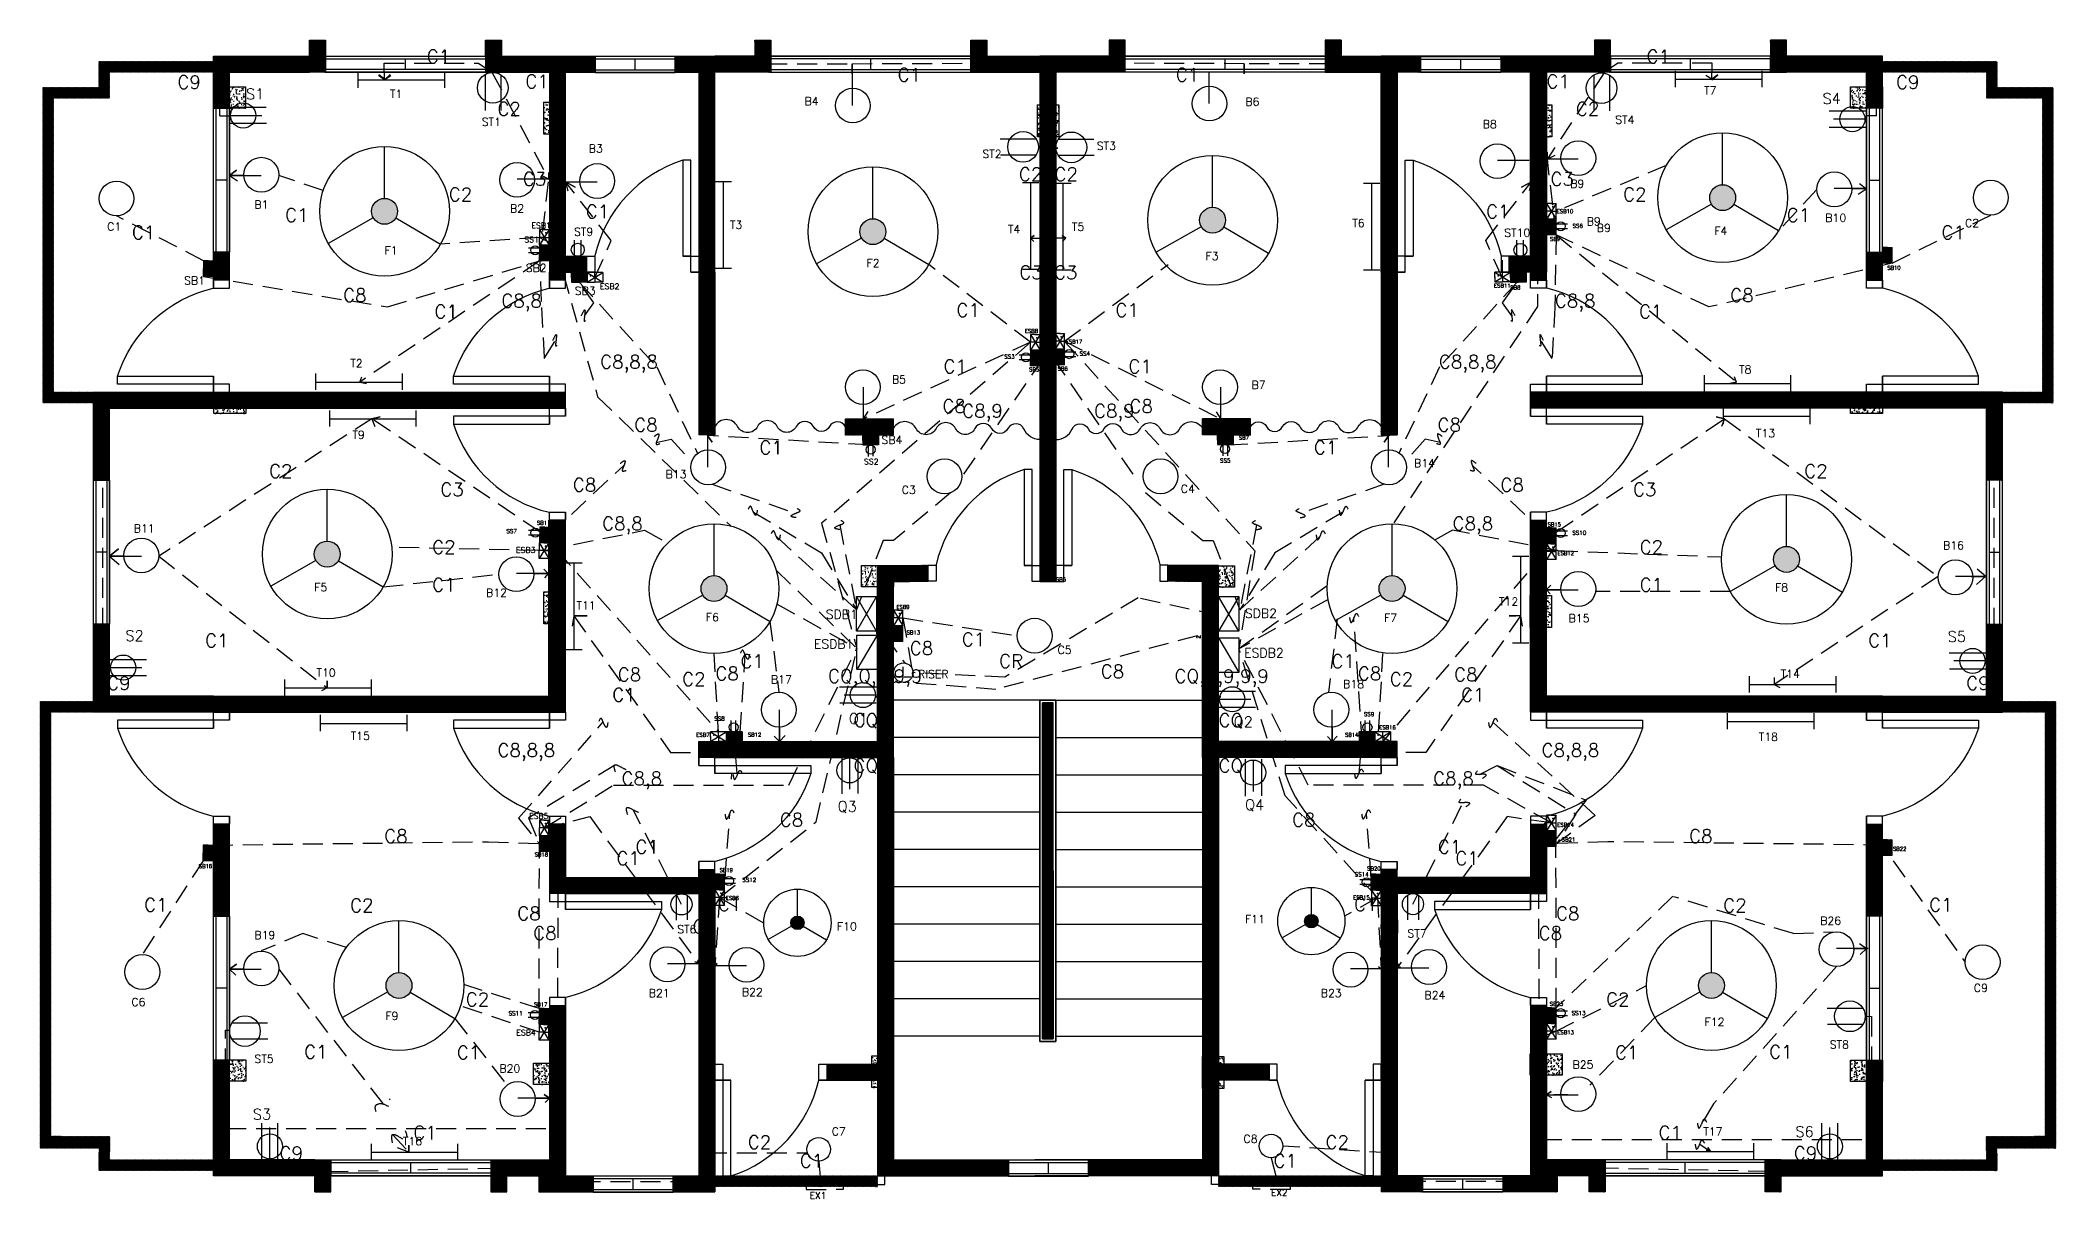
# Model space of a CAD drawing. Header units: inches. Extents: x -1595 to -839, y -1156 to -722.
import ezdxf

# ---------------------------------------------------------------- set-up
doc = ezdxf.new("R2010")
doc.units = ezdxf.units.IN
doc.header["$LTSCALE"] = 30
doc.header["$MEASUREMENT"] = 0
doc.linetypes.add('HIDDEN', pattern=[0.375, 0.25, -0.125])
for name, color, linetype in [('conduit', 5, 'HIDDEN'), ('conduit text', 5, 'HIDDEN'), ('Door', 220, 'Continuous'), ('Emergency Conduit', 1, 'HIDDEN'), ('Emergency text', 30, 'Continuous'), ('Fixture Texts', 254, 'Continuous'), ('Fixtures', 250, 'Continuous'), ('Hatch', 100, 'Continuous'), ('pillar', 7, 'Continuous'), ('Window', 20, 'Continuous')]:
    doc.layers.add(name, color=color, linetype=linetype)
doc.styles.get("Standard").update_dxf_attribs({"font": 'simplex.shx', "height": 10})

msp = doc.modelspace()

# ---------------------------------------------------------------- texts
at = {"layer": 'conduit text', "char_height": 5}
for s, insert, attachment_point in [('C1', (-1441.24, -725.33), 3), ('C1', (-1441.22, -725.33), 3), ('C1', (-992.42, -725.33), 1), ('C1', (-1264.6, -732.18), 3), ('C1', (-1264.58, -732.18), 3), ('C1', (-1169.06, -732.18), 1), ('C9', (-1534.75, -734.96), 3), ('C9', (-898.89, -734.96), 1), ('C2', (-1414.73, -745.01), 3), ('C2', (-1414.71, -745.01), 3), ('C2', (-1018.93, -745.01), 1), ('C2', (-1219.11, -769.53), 3), ('C2', (-1219.09, -769.53), 3), ('C2', (-1214.55, -769.53), 1), ('C3', (-1405.2, -771.29), 3), ('C3', (-1405.17, -771.29), 3), ('C3', (-1028.47, -771.29), 1), ('C1', (-1551.82, -791.33), 3), ('C1', (-1551.8, -791.33), 3), ('C1', (-881.84, -791.33), 1), ('C3', (-1218.94, -806.33), 3), ('C3', (-1218.92, -806.33), 3), ('C3', (-1214.72, -806.33), 1), ('C8', (-1472.61, -814.89), 3), ('C8', (-1472.58, -814.89), 3), ('C8', (-961.06, -814.89), 1), ('C1', (-1438.37, -821.01), 3), ('C1', (-1438.35, -821.01), 3), ('C8,8', (-1406.82, -816.96), 3), ('C8,8', (-1406.8, -816.96), 3), ('C8,8', (-1026.84, -816.96), 1), ('C1', (-995.29, -821.01), 1), ('C8,8,8', (-1363.32, -839.83), 3), ('C8,8,8', (-1363.29, -839.83), 3), ('C8,8,8', (-1070.35, -839.83), 1), ('C8,9', (-1233.94, -858.29), 3), ('C8,9', (-1233.92, -858.29), 3), ('C8,9', (-1199.72, -858.29), 1), ('C1', (-1316.45, -872.03), 3), ('C1', (-1316.43, -872.03), 3), ('C1', (-1117.21, -872.03), 1), ('C2', (-1500.39, -880.85), 3), ('C2', (-1500.36, -880.85), 3), ('C2', (-933.28, -880.85), 1), ('C3', (-1436.13, -887.75), 3), ('C3', (-1436.11, -887.75), 3), ('C8', (-1386.43, -886.04), 3), ('C8', (-1386.4, -886.04), 3), ('C8', (-1047.24, -886.04), 1), ('C3', (-997.53, -887.75), 1), ('C1', (-1524.37, -944.4), 3), ('C1', (-1524.35, -944.4), 3), ('C1', (-909.29, -944.4), 1), ('CR', (-1235.32, -952.1), 1), ('C8', (-1332.96, -956.76), 3), ('C8', (-1332.93, -956.76), 3), ('CQ,Q,9,9,9', (-1264.13, -957.74), 3), ('CQ,Q,9,9,9', (-1169.51, -957.74), 1), ('C8', (-1100.71, -956.76), 1), ('C9', (-1561.12, -960.4), 3), ('C1', (-1371.64, -964.78), 3), ('C1', (-1371.62, -964.78), 3), ('C1', (-1062.02, -964.78), 1), ('C9', (-872.52, -960.4), 1), ('CQ', (-1280.67, -974.3), 3), ('CQ', (-1152.97, -974.3), 1), ('C8,8,8', (-1401.85, -985.52), 3), ('C8,8,8', (-1401.82, -985.52), 3), ('C8,8,8', (-1031.82, -985.52), 1), ('CQ', (-1280.67, -991.33), 3), ('CQ', (-1152.97, -991.33), 1), ('C8', (-1457.18, -1017.76), 3), ('C8', (-1457.16, -1017.76), 3), ('C8', (-976.48, -1017.76), 1), ('C1', (-1362.97, -1021.8), 3), ('C1', (-1362.94, -1021.8), 3), ('C1', (-1070.7, -1021.8), 1), ('C1', (-1547.24, -1043.54), 3), ('C1', (-1547.22, -1043.54), 3), ('C2', (-1470, -1043.75), 3), ('C2', (-1469.97, -1043.75), 3), ('C8', (-1407.27, -1046.78), 3), ('C8', (-1407.24, -1046.78), 3), ('C8', (-1026.4, -1046.78), 1), ('C2', (-963.67, -1043.75), 1), ('C1', (-886.42, -1043.54), 1), ('C1', (-1487.23, -1098.69), 3), ('C1', (-1487.2, -1098.69), 3), ('C1', (-946.44, -1098.69), 1), ('C2', (-1320.81, -1132.58), 3), ('C2', (-1320.78, -1132.58), 3), ('C2', (-1112.86, -1132.58), 1), ('C9', (-1496.44, -1136.77), 3), ('C1', (-1301.31, -1139.58), 3), ('C1', (-1301.29, -1139.58), 3), ('C1', (-1132.35, -1139.58), 1), ('C9', (-937.2, -1136.77), 1)]:
    msp.add_mtext_dynamic_manual_height_columns(s, width=26.5798, gutter_width=50, heights=[0], dxfattribs=dict(at, insert=insert, attachment_point=attachment_point))
at = {"layer": 'Emergency text', "char_height": 5}
for s, insert, attachment_point in [('C1', (-1404.23, -734.69), 3), ('C1', (-1029.97, -734.69), 1), ('C2', (-1432.94, -777.07), 3), ('C2', (-1001.25, -777.07), 1), ('C1', (-1494.34, -784.82), 3), ('C1', (-1381.55, -783.5), 3), ('C1', (-1052.65, -783.5), 1), ('C1', (-939.85, -784.82), 1), ('C1', (-1242.52, -820.48), 3), ('C1', (-1191.68, -820.48), 1), ('C1', (-1247.39, -841.57), 3), ('C1', (-1186.8, -841.57), 1), ('C8', (-1247.79, -856.49), 3), ('C8', (-1186.41, -856.49), 1), ('C8', (-1363.38, -863.52), 3), ('C8', (-1070.82, -863.52), 1), ('C8,8', (-1369, -900.53), 3), ('C8,8', (-1065.2, -900.53), 1), ('C2', (-1439.17, -909.37), 3), ('C2', (-995.02, -909.37), 1), ('C1', (-1439.18, -923.5), 3), ('C1', (-995.01, -923.5), 1), ('C1', (-1249.28, -944), 1), ('C1', (-1323.53, -952.21), 3), ('C8', (-1268.82, -947.28), 1), ('C1', (-1110.66, -952.21), 1), ('C8', (-1369.57, -957.15), 3), ('C2', (-1345.41, -958.89), 3), ('C8', (-1197.19, -955.99), 1), ('C2', (-1088.78, -958.89), 1), ('C8', (-1064.63, -957.15), 1), ('C8,8', (-1361.71, -996.16), 3), ('C8,8', (-1072.49, -996.16), 1), ('C8', (-1308.79, -1011.65), 3), ('C8', (-1125.41, -1011.65), 1), ('C1', (-1370.03, -1026.11), 3), ('C1', (-1064.16, -1026.11), 1), ('C1', (-1332.01, -1043.35), 3), ('C1', (-1102.19, -1043.35), 1), ('C8', (-1401.28, -1054.19), 3), ('C1', (-1341.5, -1051.72), 3), ('C1', (-1092.7, -1051.72), 1), ('C8', (-1032.91, -1054.19), 1), ('C2', (-1426.57, -1079.02), 3), ('C2', (-1007.63, -1079.02), 1), ('C1', (-1429.92, -1098.96), 3), ('C1', (-1004.28, -1098.96), 1), ('C1', (-1446.24, -1129.03), 3), ('C1', (-987.95, -1129.03), 1)]:
    msp.add_mtext_dynamic_manual_height_columns(s, width=24.5366, gutter_width=50, heights=[0], dxfattribs=dict(at, insert=insert, attachment_point=attachment_point))
at = {"layer": 'Fixture Texts', "char_height": 4, "attachment_point": 1}
for s, insert, width in [('S1', (-1517.8, -739.88), 15.8462), ('S4', (-926.42, -741.61), 13.7817), ('S2', (-1563.04, -943.11), 13.7817), ('S5', (-879.48, -943.45), 13.7817), ('Q1', (-1291.7, -974.17), 13.7817), ('Q2', (-1147.33, -975.44), 13.7817), ('Q3', (-1295.88, -1007.15), 13.7817), ('Q4', (-1143.07, -1006.53), 13.7817), ('S3', (-1515.24, -1122.63), 13.7817), ('S6', (-936.61, -1129.16), 13.7817)]:
    msp.add_mtext(s, dxfattribs=dict(at, insert=insert, width=width))
at = {"layer": 'Fixture Texts', "attachment_point": 1}
for s, width, gutter_width, heights, insert, char_height in [('T1', 18.0745, 50, [11.16], (-1463.82, -740.37), 3), ('T7', 18.0745, 50, [11.16], (-970.86, -739.15), 3), ('B4', 18.0745, 50, [11.16], (-1308.28, -743.11), 3), ('B6', 18.0745, 50, [11.16], (-1142.94, -743.3), 3), ('ST1', 18.0745, 50, [11.16], (-1429.41, -750.87), 3), ('B8', 18.0745, 50, [11.16], (-1053.91, -751.73), 3), ('ST4', 18.0745, 50, [11.16], (-1004.19, -750.05), 3), ('B3', 18.0745, 50, [11.16], (-1389.23, -760.88), 3), ('ST2', 18.0745, 50, [11.16], (-1241.59, -762.89), 3), ('ST3', 18.0745, 50, [11.16], (-1198.69, -759.87), 3), ('B9', 18.0745, 50, [11.16], (-1021.07, -774.05), 3), ('B1', 18.0745, 50, [11.16], (-1514.67, -781.92), 3), ('B2', 18.0745, 50, [11.16], (-1418.76, -783.38), 3), ('ESB10', 8.7327, 24.16, [5.39], (-1026.16, -785.17), 1.449), ('C1', 18.0745, 50, [11.16], (-1569.88, -790.14), 3), ('ESB1', 12.8419, 35.52, [7.93], (-1410.76, -790.16), 2.131), ('ST9', 18.0745, 50, [11.16], (-1394.78, -792.09), 3), ('T3', 18.0745, 50, [11.16], (-1336.28, -789.51), 3), ('T4', 18.0745, 50, [11.16], (-1231.99, -791.05), 3), ('T5', 18.0745, 50, [11.16], (-1208, -790.23), 3), ('T6', 18.0745, 50, [11.16], (-1102.83, -788.82), 3), ('ST10', 18.0745, 50, [11.16], (-1045.82, -792.47), 3), ('SS6', 9.2096, 25.48, [5.68], (-1020.21, -790.61), 1.529), ('B9', 18.0745, 50, [11.16], (-1014.9, -788.2), 3), ('B9', 18.0745, 50, [11.16], (-1011.12, -790.66), 3), ('F4', 18.0745, 50, [11.16], (-967.03, -791.79), 3), ('B10', 18.0745, 50, [11.16], (-925.41, -786.86), 3), ('C2', 18.0745, 50, [11.16], (-872.97, -788.82), 3), ('F1', 18.0745, 50, [11.16], (-1465.82, -799.07), 3), ('SS1', 12.8419, 35.52, [7.93], (-1413.42, -795.44), 2.131), ('F3', 18.0745, 50, [11.16], (-1157.85, -801.22), 3), ('SB9', 8.7327, 24.16, [5.39], (-1028.65, -795.59), 1.449), ('SB2', 18.0745, 50, [11.16], (-1412.88, -805.67), 3), ('F2', 18.0745, 50, [11.16], (-1285.03, -803.81), 3), ('SB10', 8.7327, 24.16, [5.39], (-902.17, -806.38), 1.449), ('SB1', 18.0745, 50, [11.16], (-1541.04, -810.38), 3), ('SB3', 18.0745, 50, [11.16], (-1394.5, -814.24), 3), ('ESB2', 12.8419, 35.52, [7.93], (-1385.03, -812.97), 2.131), ('ESB11', 8.7327, 24.16, [5.39], (-1049.67, -813.06), 1.449), ('SB8', 8.7327, 24.16, [5.39], (-1043.58, -813.76), 1.449), ('ESB8', 8.7327, 24.16, [5.39], (-1225.65, -830.1), 1.449), ('ESB17', 8.7327, 24.16, [5.39], (-1210.33, -834.07), 1.449), ('SS4', 9.2096, 25.48, [5.68], (-1205.13, -838.52), 1.529), ('T2', 18.0745, 50, [11.16], (-1478.68, -841.43), 3), ('SS3', 9.2096, 25.48, [5.68], (-1233.41, -839.64), 1.529), ('SB5', 8.7327, 24.16, [5.39], (-1224.04, -844.55), 1.449), ('SB6', 8.7327, 24.16, [5.39], (-1213.38, -844.24), 1.449), ('T8', 18.0745, 50, [11.16], (-957.72, -843.73), 3), ('B5', 18.0745, 50, [11.16], (-1275.5, -847.51), 3), ('B7', 18.0745, 50, [11.16], (-1140.6, -849.55), 3), ('T9', 18.0745, 50, [11.16], (-1477.9, -868.26), 3), ('T13', 18.0745, 50, [11.16], (-951.42, -867.66), 3), ('SB4', 18.0745, 50, [11.16], (-1279.44, -870.16), 3), ('SB7', 8.7327, 24.16, [5.39], (-1145.38, -870.12), 1.449), ('B13', 18.0745, 50, [11.16], (-1360.42, -883.05), 3), ('SS2', 12.8419, 35.52, [7.93], (-1286, -878.74), 2.131), ('SS5', 9.2096, 25.48, [5.68], (-1152.45, -878.66), 1.529), ('B14', 18.0745, 50, [11.16], (-1079.64, -878.91), 3), ('C3', 18.0745, 50, [11.16], (-1271.83, -888.91), 3), ('C4', 18.0745, 50, [11.16], (-1167.15, -888.52), 3), ('B11', 18.0745, 50, [11.16], (-1559.89, -903.35), 3), ('SS7', 9.2096, 25.48, [5.68], (-1420.13, -905.14), 1.529), ('SB11', 8.7327, 24.16, [5.39], (-1408.68, -902.04), 1.449), ('SB15', 8.7327, 24.16, [5.39], (-1029.57, -902.66), 1.449), ('SS10', 9.2096, 25.48, [5.68], (-1020.31, -905.74), 1.529), ('ESB3', 12.8419, 35.52, [7.93], (-1416.53, -911.9), 2.131), ('ESB12', 8.7327, 24.16, [5.39], (-1025.86, -913.41), 1.449), ('B16', 18.0745, 50, [11.16], (-881.22, -909.74), 3), ('F5', 18.0745, 50, [11.16], (-1492.19, -925.46), 3), ('B12', 18.0745, 50, [11.16], (-1427.74, -927.49), 3), ('SB5', 8.7327, 24.16, [5.39], (-1213.97, -923.32), 1.449), ('F8', 18.0745, 50, [11.16], (-944.24, -925.51), 3), ('T11', 18.0745, 50, [11.16], (-1393.83, -932.26), 3), ('F6', 18.0745, 50, [11.16], (-1345.32, -936.66), 3), ('SDB1', 20.6251, 57.06, [12.73], (-1300.35, -935.37), 3.423), ('ESB9', 8.7327, 24.16, [5.39], (-1273.85, -933.61), 1.449), ('SDB2', 20.6251, 57.06, [12.73], (-1143.12, -935.01), 3.423), ('F7', 18.0745, 50, [11.16], (-1090.92, -936.86), 3), ('T12', 18.0745, 50, [11.16], (-1047.8, -930.81), 3), ('B15', 18.0745, 50, [11.16], (-1021.69, -937.08), 3), ('SB13', 8.7327, 24.16, [5.39], (-1270.01, -943.19), 1.449), ('ESDB1', 20.6251, 57.06, [12.73], (-1304.77, -946.49), 3.423), ('C5', 18.0745, 50, [11.16], (-1213.39, -948.93), 3), ('ESDB2', 20.6251, 57.06, [12.73], (-1143.38, -949.84), 3.423), ('T10', 18.0745, 50, [11.16], (-1491.36, -957.47), 3), ('B17', 18.0745, 50, [11.16], (-1320.89, -960.01), 3), ('RISER', 18.0745, 50, [11.16], (-1265.68, -958.04), 3), ('T14', 18.0745, 50, [11.16], (-942.14, -957.94), 3), ('B18', 18.0745, 50, [11.16], (-1106.25, -961.76), 3), ('SS9', 9.2096, 25.48, [5.68], (-1098.5, -973.78), 1.529), ('T15', 18.0745, 50, [11.16], (-1478.54, -981.19), 3), ('ESB7', 8.7327, 24.16, [5.39], (-1348.89, -981.57), 1.449), ('SS8', 9.2096, 25.48, [5.68], (-1342.17, -975.43), 1.529), ('SB12', 8.7327, 24.16, [5.39], (-1329.55, -981.51), 1.449), ('SB14', 8.7327, 24.16, [5.39], (-1105.55, -981.54), 1.449), ('ESB16', 8.7327, 24.16, [5.39], (-1092.74, -978.74), 1.449), ('T18', 18.0745, 50, [11.16], (-950.33, -981.52), 3), ('ESB5', 12.8419, 35.52, [7.93], (-1411.64, -1011.65), 2.131), ('ESB14', 8.7327, 24.16, [5.39], (-1025.92, -1015.31), 1.449), ('SB18', 8.7327, 24.16, [5.39], (-1409.52, -1026.48), 1.449), ('SB21', 8.7327, 24.16, [5.39], (-1024.23, -1020.86), 1.449), ('SB22', 8.7327, 24.16, [5.39], (-899.99, -1024.35), 1.449), ('SB16', 8.7327, 24.16, [5.39], (-1535.54, -1030.82), 1.449), ('SB19', 8.7327, 24.16, [5.39], (-1340.17, -1032.3), 1.449), ('SS14', 9.2096, 25.48, [5.68], (-1101.93, -1033.85), 1.529), ('SB20', 8.7327, 24.16, [5.39], (-1097.26, -1031.72), 1.449), ('ESB6', 8.7327, 24.16, [5.39], (-1337.86, -1042.79), 1.449), ('SS12', 9.2096, 25.48, [5.68], (-1331.63, -1035.94), 1.529), ('ESB15', 8.7327, 24.16, [5.39], (-1102.49, -1042.62), 1.449), ('F11', 18.0745, 50, [11.16], (-1143.08, -1049.89), 3), ('B26', 18.0745, 50, [11.16], (-927.31, -1050.51), 3), ('B19', 18.0745, 50, [11.16], (-1514.64, -1055.89), 3), ('ST6', 18.0745, 50, [11.16], (-1356.06, -1053.73), 3), ('F10', 18.0745, 50, [11.16], (-1296.14, -1052.66), 3), ('ST7', 18.0745, 50, [11.16], (-1082.13, -1055.27), 3), ('C6', 18.0745, 50, [11.16], (-1560.79, -1081.03), 3), ('B21', 18.0745, 50, [11.16], (-1366.73, -1077.67), 3), ('B22', 18.0745, 50, [11.16], (-1331.79, -1077.28), 3), ('B23', 18.0745, 50, [11.16], (-1114.64, -1077.68), 3), ('B24', 18.0745, 50, [11.16], (-1075.75, -1078.45), 3), ('C9', 18.0745, 50, [11.16], (-869.68, -1075.71), 3), ('F9', 18.0745, 50, [11.16], (-1465.53, -1086.23), 3), ('SS11', 9.2096, 25.48, [5.68], (-1419.3, -1086), 1.529), ('SB17', 8.7327, 24.16, [5.39], (-1409.81, -1082.7), 1.449), ('SB23', 8.7327, 24.16, [5.39], (-1028.73, -1082.47), 1.449), ('SS13', 9.2096, 25.48, [5.68], (-1020.56, -1085.9), 1.529), ('F12', 18.0745, 50, [11.16], (-970.67, -1088.46), 3), ('ESB4', 12.8419, 35.52, [7.93], (-1416.42, -1092.91), 2.131), ('ESB13', 8.7327, 24.16, [5.39], (-1025.93, -1093.15), 1.449), ('ST5', 18.0745, 50, [11.16], (-1514.62, -1102.35), 3), ('ST8', 18.0745, 50, [11.16], (-923.75, -1096.98), 3), ('B20', 18.0745, 50, [11.16], (-1422.75, -1105.96), 3), ('B25', 18.0745, 50, [11.16], (-1020.21, -1104.5), 3), ('T16', 18.0745, 50, [11.16], (-1458.96, -1133.23), 3), ('C7', 18.0745, 50, [11.16], (-1298.11, -1129.55), 3), ('C8', 18.0745, 50, [11.16], (-1143.64, -1132.33), 3), ('T17', 18.0745, 50, [11.16], (-971.17, -1129.62), 3), ('EX1', 14.6511, 40.53, [9.04], (-1306.32, -1153.85), 2.432), ('EX2', 14.6511, 40.53, [9.04], (-1133.29, -1152.78), 2.432)]:
    msp.add_mtext_dynamic_manual_height_columns(s, width=width, gutter_width=gutter_width, heights=heights, dxfattribs=dict(at, insert=insert, char_height=char_height))

# ---------------------------------------------------------------- blocks, each defined once
blk = doc.blocks.new('Door')
at = {"layer": 'Door'}
for p, q in [((0, 0), (-3, 0)), ((-3, 0), (-3, -36)), ((0, -36), (0, 0)), ((-39, -39), (-39, -36)), ((-39, -36), (-36, -36)), ((-36, -36), (-36, -42)), ((-3, -36), (0, -36)), ((0, -36), (-3, -36)), ((0, -36), (3, -36)), ((0, -42), (0, -36)), ((3, -36), (3, -42)), ((-39, -42), (-39, -39)), ((-36, -42), (-39, -42)), ((3, -42), (0, -42))]:
    blk.add_line(p, q, dxfattribs=at)
blk.add_arc((12.03, -46.93), 49.28, 107.7532, 167.05757, dxfattribs=at)
blk = doc.blocks.new('DOOR1')
at = {"layer": 'Door'}
blk.add_blockref('Door', (-1.5, 42), dxfattribs=at)
blk = doc.blocks.new('Window1')
at = {"layer": 'Window'}
for p, q in [((-3, 0), (-3, 60)), ((-3, 60), (3, 60)), ((-2, 0), (-2, 60)), ((2, 60), (2, 0)), ((3, 60), (3, 0)), ((-2, 30), (2, 30)), ((3, 0), (-3, 0))]:
    blk.add_line(p, q, dxfattribs=at)
blk = doc.blocks.new('Window2')
at = {"layer": 'Window'}
for p, q in [((-27, 6), (27, 6)), ((-27, 0), (-27, 6)), ((-27, 5), (27, 5)), ((27, 1), (-27, 1)), ((27, 0), (-27, 0)), ((0, 1), (0, 5)), ((27, 6), (27, 0))]:
    blk.add_line(p, q, dxfattribs=at)
blk = doc.blocks.new('window3')
at = {"layer": 'Window'}
for p, q in [((-3, 75), (-3, 0)), ((3, 75), (-3, 75)), ((-2, 75), (-2, 0)), ((2, 0), (2, 75)), ((3, 0), (3, 75)), ((-2, 37.5), (2, 37.5)), ((-3, 0), (3, 0))]:
    blk.add_line(p, q, dxfattribs=at)
blk = doc.blocks.new('window4')
at = {"layer": 'Window'}
for p, q in [((-3, 30), (-3, 0)), ((3, 30), (-3, 30)), ((-2, 30), (-2, 0)), ((2, 0), (2, 30)), ((3, 0), (3, 30)), ((-2, 15), (2, 15)), ((-3, 0), (3, 0))]:
    blk.add_line(p, q, dxfattribs=at)
blk = doc.blocks.new('Ceiling Fan')
h = blk.add_hatch(color=7)
edge = h.paths.add_edge_path()
edge.add_arc((15.66, 8.88), 3.6, 0, 360)
for p, q in [((15.66, 12.48), (15.66, 26.88)), ((12.53, 7.1), (0, 0)), ((18.76, 7.05), (31.19, -0.23))]:
    blk.add_line(p, q)
for radius in [18, 3.6]:
    blk.add_circle((15.66, 8.88), radius)
blk = doc.blocks.new('Tube Light')
for p, q in [((0, -2.96), (0, 3.14)), ((0, 0), (32.49, 0)), ((32.49, -2.96), (32.49, 3.14))]:
    blk.add_line(p, q)
blk = doc.blocks.new('Energy Bulb')
blk.add_line((-11.9, 0), (0, 0))
blk.add_circle((0, 0.27), 6.54)
blk = doc.blocks.new('3 Pin Socket')
for p, q in [((-7, 4.3), (12.1, 4.3)), ((-6.6, 0), (9.8, 0)), ((-7.1, -4.1), (12.2, -4.1))]:
    blk.add_line(p, q)
blk.add_circle((0, 0), 6.58)
blk = doc.blocks.new('2 Pin Socket')
for p, q in [((-4.89, 3.03), (8.47, 3.03)), ((-4.97, -2.89), (8.56, -2.89))]:
    blk.add_line(p, q)
blk.add_circle((0, 0), 5.75)
blk = doc.blocks.new('Exhaust Fan')
for p, q in [((3.5, 3.5), (-3.5, -3.5)), ((-3.5, 3.5), (3.5, -3.5))]:
    blk.add_line(p, q)
blk.add_circle((0, 0), 5)
blk = doc.blocks.new('SDB')
h = blk.add_hatch()
h.set_pattern_fill('ANSI31', color=256, scale=9, style=0)
h.set_pattern_definition([(45, (175.4593, -47.7805), (-0.795495, 0.795495), [])])
h.paths.add_polyline_path([(0, 0), (26, 0), (26, 8), (26, 15.9), (13, 15.9), (0, 15.9), (0, 7.9)])
for p, q in [((0, 7.9), (0, 15.9)), ((0, 15.9), (13, 15.9)), ((0, 0), (0, 7.9)), ((0, 0), (26, 0)), ((26, 15.9), (13, 15.9)), ((26, 8), (26, 15.9)), ((26, 8), (26, 0))]:
    blk.add_line(p, q)
for p in [(20.5, 5.7), (26, 8), (26, 8), (26, 8)]:
    blk.add_point(p)
blk = doc.blocks.new('DB')
for p, q in [((0, 7), (12, 7)), ((0, 0), (0, 7)), ((0, 7), (12, 0)), ((12, 7), (0, 0)), ((12, 7), (12, 0)), ((12, 0), (0, 0))]:
    blk.add_line(p, q)
blk = doc.blocks.new('pillar')
for p, q in [((0, 12), (8, 12)), ((0, 0), (0, 12)), ((8, 12), (8, 0)), ((8, 0), (0, 0))]:
    blk.add_line(p, q)
blk = doc.blocks.new('p')
h = blk.add_hatch()
h.set_pattern_fill('AR-SAND', color=256)
h.set_pattern_definition([(37.5, (2791.8686, 736.0256), (-0.0629934, 1.9268238), [0, -1.52, 0, -1.7, 0, -1.625]), (7.5, (2791.8686, 736.0256), (1.7697767, 2.822146), [0, -0.82, 0, -1.37, 0, -0.525]), (327.5, (2790.6386, 736.0256), (3.1141419, 0.0056591), [0, -0.5, 0, -1.8, 0, -2.35]), (317.5, (2790.6386, 736.0256), (3.0061266, 0.8776756), [0, -0.25, 0, -1.18, 0, -1.35])])
h.paths.add_polyline_path([(0, 0), (8, 0), (8, 12), (0, 12)])
blk.add_blockref('pillar', (0, 0))
blk = doc.blocks.new('ESDB.Updated')
for p, q in [((0, -12.99), (0, 0)), ((0, 0), (7.58, 0)), ((7.58, 0), (0, -12.99)), ((7.58, 0), (7.58, -12.99)), ((7.58, -12.99), (0, -12.99))]:
    blk.add_line(p, q)
blk = doc.blocks.new('ESDB2')
for p, q in [((0, -12.99), (0, 0)), ((0, 0), (7.58, 0)), ((7.58, 0), (7.58, -12.99)), ((7.58, -12.99), (0, -12.99))]:
    blk.add_line(p, q)
at = {"layer": 'Fixtures'}
blk.add_line((0, 0), (7.58, -12.99), dxfattribs=at)
blk = doc.blocks.new('ESB')
for p, q in [((-0.01, 2.94), (-1.8, 2.94)), ((-1.8, 2.94), (-1.8, 0)), ((-0.01, 2.94), (1.8, 2.94)), ((1.8, -2.94), (1.8, 2.94)), ((-1.8, -2.94), (-1.8, 0)), ((0.01, -2.94), (-1.8, -2.94)), ((1.8, -2.94), (0.01, -2.94))]:
    blk.add_line(p, q)
for p in [(-0.01, 2.94), (-0.01, 2.94), (-0.01, 2.94), (0.52, 1.69)]:
    blk.add_point(p)
at = {"layer": 'Fixtures'}
for p, q in [((-1.8, 2.94), (1.8, -2.94)), ((1.8, 2.94), (-1.8, -2.94)), ((0, 0), (-1.8, 0)), ((0, 0), (1.8, 0))]:
    blk.add_line(p, q, dxfattribs=at)
blk = doc.blocks.new('RISER')
at = {"layer": 'Fixtures'}
for p, q in [((0, 0), (0, 11)), ((-1.9, -4), (-11.5, -4)), ((1.6, -4), (11.7, -4))]:
    blk.add_line(p, q, dxfattribs=at)
blk.add_circle((0.2, 2.4), 14.5, dxfattribs=at)

# ---------------------------------------------------------------- hatches: boundary and pattern name
at = {"layer": 'Hatch'}
h = msp.add_hatch(dxfattribs=at)
h.set_pattern_fill('ANSI31', color=256)
h.paths.add_polyline_path([(-1397.97, -853.78), (-1403.97, -853.78), (-1523.97, -853.77), (-1529.97, -853.77), (-1574.97, -853.77), (-1574.97, -857.77), (-1574.97, -886.77), (-1568.97, -886.77), (-1568.97, -859.77), (-1403.97, -859.77), (-1403.97, -859.79), (-1397.97, -859.79), (-1397.97, -859.77)])
h.paths.add_polyline_path([(-1397.97, -901.79), (-1400.97, -901.79), (-1403.97, -901.79), (-1403.97, -967.77), (-1523.97, -967.77), (-1529.97, -967.77), (-1568.97, -967.77), (-1568.97, -940.77), (-1574.97, -940.77), (-1574.97, -969.77), (-1574.97, -973.77), (-1529.97, -973.77), (-1529.97, -973.77), (-1523.97, -973.77), (-1523.97, -973.77), (-1403.97, -973.77), (-1403.97, -973.78), (-1397.97, -973.78), (-1397.97, -973.77)])
h.paths.add_polyline_path([(-1574.97, -853.77), (-1589.97, -853.77), (-1589.97, -743.46), (-1568.97, -743.46), (-1568.97, -733.77), (-1529.97, -733.77), (-1529.97, -729.77), (-1568.97, -729.77), (-1572.97, -729.77), (-1572.97, -733.77), (-1572.97, -739.46), (-1593.2, -739.46), (-1593.97, -739.46), (-1593.97, -743.46), (-1593.97, -853.77), (-1593.97, -857.77), (-1589.97, -857.77), (-1574.97, -857.77)])
h.paths.add_polyline_path([(-1523.97, -1104.27), (-1529.97, -1104.27), (-1529.97, -1141.77), (-1529.97, -1145.77), (-1529.97, -1147.77), (-1491.97, -1147.77), (-1491.97, -1153.77), (-1485.97, -1153.77), (-1485.97, -1147.77), (-1485.97, -1141.77), (-1491.97, -1141.77), (-1523.97, -1141.77)])
h.paths.add_polyline_path([(-1523.97, -1015.77), (-1526.97, -1015.77), (-1529.97, -1015.77), (-1529.97, -1050.27), (-1523.97, -1050.27)])
h.paths.add_polyline_path([(-1590.97, -973.77), (-1574.97, -973.77), (-1574.97, -969.77), (-1594.97, -969.77), (-1594.97, -1132.84), (-1594.97, -1137.36), (-1572.94, -1137.36), (-1572.97, -1141.75), (-1572.99, -1145.77), (-1568.97, -1145.77), (-1529.97, -1145.77), (-1529.97, -1141.77), (-1568.97, -1141.77), (-1568.91, -1133.01), (-1590.97, -1132.87)])
h.paths.add_polyline_path([(-1274.97, -984.77), (-1280.97, -984.77), (-1341.97, -984.77), (-1347.97, -984.77), (-1347.97, -990.77), (-1341.97, -990.77), (-1280.97, -990.77), (-1280.97, -1147.77), (-1241.97, -1147.77), (-1231.75, -1147.77), (-1231.75, -1141.77), (-1241.97, -1141.77), (-1274.97, -1141.77), (-1274.97, -990.77)])
h.paths.add_polyline_path([(-1274.97, -924.77), (-1268.97, -924.77), (-1261.97, -924.68), (-1261.96, -921.68), (-1261.96, -918.68), (-1268.97, -918.77), (-1274.97, -918.77), (-1280.97, -918.77), (-1280.97, -924.77), (-1280.97, -984.77), (-1274.97, -984.77)])
h.paths.add_polyline_path([(-1152.97, -924.77), (-1152.97, -918.77), (-1158.97, -918.77), (-1164.97, -918.77), (-1171.98, -918.68), (-1171.98, -921.68), (-1171.97, -924.68), (-1164.97, -924.77), (-1158.97, -924.77), (-1158.97, -984.77), (-1152.97, -984.77)])
h.paths.add_polyline_path([(-1152.97, -990.77), (-1091.97, -990.77), (-1085.97, -990.77), (-1085.97, -984.77), (-1091.97, -984.77), (-1152.97, -984.77), (-1158.97, -984.77), (-1158.97, -990.77), (-1158.97, -1141.77), (-1191.97, -1141.77), (-1201.75, -1141.77), (-1201.75, -1147.77), (-1191.97, -1147.77), (-1152.97, -1147.77)])
h.paths.add_polyline_path([(-1091.97, -1147.77), (-1152.97, -1147.77), (-1152.97, -1151.77), (-1091.97, -1151.77)])
h.paths.add_polyline_path([(-1280.97, -1147.77), (-1341.97, -1147.77), (-1341.97, -1151.77), (-1280.97, -1151.77)])
h.paths.add_polyline_path([(-1085.97, -1041.77), (-1035.97, -1041.77), (-1035.97, -1041.77), (-1029.97, -1041.77), (-1029.97, -1035.77), (-1029.97, -1015.78), (-1032.97, -1015.78), (-1035.97, -1015.78), (-1035.97, -1035.77), (-1085.97, -1035.77), (-1085.97, -1032.77), (-1088.97, -1032.77), (-1091.97, -1032.77), (-1091.97, -1035.77), (-1091.97, -1133.77), (-1091.97, -1153.77), (-1076.38, -1153.77), (-1076.38, -1147.77), (-1085.97, -1147.77), (-1085.97, -1133.77)])
h.paths.add_polyline_path([(-1029.97, -1083.77), (-1032.97, -1083.77), (-1035.97, -1083.77), (-1035.97, -1147.77), (-1046.38, -1147.77), (-1046.38, -1153.77), (-1025.97, -1153.77), (-1025.97, -1147.77), (-1013.97, -1147.77), (-1013.97, -1153.77), (-1007.97, -1153.77), (-1007.97, -1141.77), (-1029.97, -1141.77)])
h.paths.add_polyline_path([(-903.97, -1141.77), (-903.97, -1104.27), (-909.97, -1104.27), (-909.97, -1141.77), (-941.97, -1141.77), (-947.97, -1141.77), (-947.97, -1141.77), (-947.97, -1147.77), (-947.97, -1153.77), (-941.97, -1153.77), (-941.97, -1147.77), (-903.97, -1147.77), (-903.97, -1145.77)])
h.paths.add_polyline_path([(-903.97, -1015.77), (-906.97, -1015.77), (-909.97, -1015.77), (-909.97, -1050.27), (-903.97, -1050.27)])
h.paths.add_polyline_path([(-838.97, -969.77), (-858.97, -969.77), (-858.97, -973.77), (-842.97, -973.77), (-842.97, -1132.87), (-865.02, -1133.01), (-864.97, -1141.77), (-903.97, -1141.77), (-903.97, -1145.77), (-864.97, -1145.77), (-860.94, -1145.77), (-860.97, -1141.75), (-861, -1137.36), (-838.97, -1137.36), (-838.97, -1132.84)])
h.paths.add_polyline_path([(-858.97, -969.77), (-858.97, -940.77), (-864.97, -940.77), (-864.97, -967.77), (-903.97, -967.77), (-909.97, -967.77), (-1029.97, -967.77), (-1029.97, -901.79), (-1032.97, -901.79), (-1035.97, -901.79), (-1035.97, -973.78), (-1029.97, -973.78), (-1029.97, -973.77), (-909.97, -973.77), (-903.97, -973.77), (-903.97, -973.77), (-858.97, -973.77)])
h.paths.add_polyline_path([(-858.97, -853.77), (-903.97, -853.77), (-909.97, -853.77), (-1029.97, -853.77), (-1029.97, -853.78), (-1035.97, -853.78), (-1035.97, -859.79), (-1029.97, -859.79), (-1029.97, -859.77), (-864.97, -859.77), (-864.97, -886.77), (-858.97, -886.77), (-858.97, -857.77)])
h.paths.add_polyline_path([(-839.97, -743.46), (-839.97, -739.46), (-840.74, -739.46), (-860.97, -739.46), (-860.97, -733.77), (-860.97, -729.77), (-864.97, -729.77), (-903.97, -729.77), (-903.97, -733.77), (-864.97, -733.77), (-864.97, -743.46), (-843.97, -743.46), (-843.97, -853.77), (-858.97, -853.77), (-858.97, -857.77), (-843.97, -857.77), (-839.97, -857.77), (-839.97, -853.77)])
h.paths.add_polyline_path([(-903.97, -729.77), (-903.97, -727.77), (-939.97, -727.77), (-939.97, -721.77), (-945.97, -721.77), (-945.97, -727.77), (-945.97, -733.77), (-939.97, -733.77), (-909.97, -733.77), (-909.97, -747.27), (-903.97, -747.27), (-903.97, -733.77)])
h.paths.add_polyline_path([(-1005.97, -727.77), (-1005.97, -721.77), (-1011.97, -721.77), (-1011.97, -727.77), (-1035.97, -727.77), (-1047.15, -727.77), (-1047.15, -733.77), (-1035.97, -733.77), (-1035.97, -802.77), (-1043.97, -802.77), (-1043.97, -805.77), (-1043.97, -808.77), (-1035.97, -808.77), (-1035.97, -811.78), (-1032.97, -811.78), (-1029.97, -811.78), (-1029.97, -808.77), (-1029.97, -733.77), (-1011.97, -733.77), (-1005.97, -733.77)])
h.paths.add_polyline_path([(-1091.97, -727.77), (-1106.97, -727.77), (-1106.97, -721.77), (-1112.97, -721.77), (-1112.97, -727.77), (-1112.97, -733.77), (-1091.97, -733.77)])
h.paths.add_polyline_path([(-1085.97, -733.77), (-1077.15, -733.77), (-1077.15, -727.77), (-1091.97, -727.77), (-1091.97, -733.77), (-1091.97, -808.77), (-1091.97, -869.77), (-1085.97, -869.77), (-1085.97, -808.77), (-1085.97, -802.77)])
h.paths.add_polyline_path([(-1187.97, -727.78), (-1187.97, -721.77), (-1193.97, -721.77), (-1193.97, -727.77), (-1213.97, -727.77), (-1213.97, -733.77), (-1187.97, -733.77)])
h.paths.add_polyline_path([(-1219.97, -727.77), (-1239.97, -727.77), (-1239.97, -721.77), (-1245.97, -721.77), (-1245.97, -733.77), (-1219.97, -733.77)])
h.paths.add_polyline_path([(-1213.97, -733.77), (-1213.97, -727.77), (-1219.97, -727.77), (-1219.97, -733.77), (-1219.97, -918.77), (-1219.96, -918.77), (-1219.97, -924.77), (-1213.97, -924.77), (-1213.98, -918.77), (-1213.97, -918.77)])
h.paths.add_polyline_path([(-1320.97, -727.78), (-1320.97, -727.77), (-1320.97, -721.77), (-1326.97, -721.77), (-1326.97, -727.77), (-1341.97, -727.77), (-1341.97, -733.77), (-1320.97, -733.77)])
h.paths.add_polyline_path([(-1341.97, -733.77), (-1341.97, -727.77), (-1356.79, -727.77), (-1356.79, -733.77), (-1347.97, -733.77), (-1347.97, -802.77), (-1347.97, -808.77), (-1347.97, -869.77), (-1341.97, -869.77), (-1341.97, -808.77)])
h.paths.add_polyline_path([(-1274.97, -863.77), (-1292.97, -863.77), (-1292.97, -869.87), (-1280.97, -869.77), (-1274.97, -869.72)])
h.paths.add_polyline_path([(-1140.97, -863.77), (-1158.97, -863.77), (-1158.97, -869.72), (-1152.97, -869.77), (-1140.97, -869.87)])
h.paths.add_polyline_path([(-1341.97, -1035.77), (-1341.97, -1032.77), (-1344.97, -1032.77), (-1347.97, -1032.77), (-1347.97, -1035.77), (-1397.97, -1035.77), (-1397.97, -1015.78), (-1400.97, -1015.78), (-1403.97, -1015.78), (-1403.97, -1035.77), (-1403.97, -1041.77), (-1397.97, -1041.77), (-1397.97, -1041.77), (-1347.97, -1041.77), (-1347.97, -1133.77), (-1347.97, -1147.77), (-1357.55, -1147.77), (-1357.55, -1153.77), (-1341.97, -1153.77), (-1341.97, -1133.77)])
h.paths.add_polyline_path([(-1387.55, -1147.77), (-1397.97, -1147.77), (-1397.97, -1083.77), (-1400.97, -1083.77), (-1403.97, -1083.77), (-1403.97, -1141.77), (-1425.97, -1141.77), (-1425.97, -1147.77), (-1425.97, -1153.77), (-1419.97, -1153.77), (-1419.97, -1147.77), (-1407.97, -1147.77), (-1407.97, -1153.77), (-1387.55, -1153.77)])
h.paths.add_polyline_path([(-1214.97, -970.27), (-1218.97, -970.27), (-1218.97, -1096.27), (-1214.97, -1096.27)])
h.paths.add_polyline_path([(-1133.97, -1108.77), (-1133.97, -1105.77), (-1152.97, -1105.77), (-1152.97, -1111.77), (-1133.97, -1111.77)], flags=17)
h.paths.add_polyline_path([(-1280.97, -1105.77), (-1299.97, -1105.77), (-1299.97, -1108.77), (-1299.97, -1111.77), (-1280.97, -1111.77)], flags=17)
h.paths.add_polyline_path([(-1487.97, -727.77), (-1487.97, -721.77), (-1493.97, -721.77), (-1493.97, -727.77), (-1529.97, -727.77), (-1529.97, -729.77), (-1529.97, -733.77), (-1529.97, -747.27), (-1523.97, -747.27), (-1523.97, -733.77), (-1493.97, -733.77), (-1487.97, -733.77)])
h.paths.add_polyline_path([(-1241.47, -1125.05), (-1187.43, -1125.05), (-1187.43, -1110.05), (-1241.47, -1110.05)], flags=9)
h.paths.add_polyline_path([(-1154.2, -1137.73), (-1096.82, -1137.73), (-1096.82, -1122.73), (-1154.2, -1122.73)], flags=24)
h.paths.add_polyline_path([(-1337.37, -1137.73), (-1279.99, -1137.73), (-1279.99, -1122.73), (-1337.37, -1122.73)], flags=25)
h.paths.add_polyline_path([(-866.33, -1077.95), (-866.33, -1047.71), (-881.33, -1047.71), (-881.33, -1077.95)], flags=25)
h.paths.add_polyline_path([(-867.77, -806.66), (-867.77, -776.42), (-882.77, -776.42), (-882.77, -806.66)], flags=25)
h.paths.add_polyline_path([(-1553.63, -1077.95), (-1553.63, -1047.71), (-1568.63, -1047.71), (-1568.63, -1077.95)], flags=25)
h.paths.add_polyline_path([(-1553.63, -806.66), (-1553.63, -776.42), (-1568.63, -776.42), (-1568.63, -806.66)], flags=25)
h.paths.add_polyline_path([(-994.06, -1066.05), (-947.16, -1066.05), (-947.16, -1051.05), (-994.06, -1051.05)], flags=9)
h.paths.add_polyline_path([(-960.85, -918.84), (-930.14, -918.84), (-930.14, -903.84), (-960.85, -903.84)], flags=25)
h.paths.add_polyline_path([(-985, -795.34), (-954.29, -795.34), (-954.29, -780.34), (-985, -780.34)], flags=9)
h.paths.add_polyline_path([(-1121.13, -932.92), (-1070.41, -932.92), (-1070.41, -917.92), (-1121.13, -917.92)], flags=9)
h.paths.add_polyline_path([(-1086.89, -1114.99), (-1035.23, -1114.99), (-1035.23, -1099.99), (-1086.89, -1099.99)], flags=24)
h.paths.add_polyline_path([(-1151.27, -1063.67), (-1094.05, -1063.67), (-1094.05, -1050.17), (-1151.27, -1050.17)], flags=25)
h.paths.add_polyline_path([(-1086.87, -759.13), (-1035.2, -759.13), (-1035.2, -744.13), (-1086.87, -744.13)], flags=9)
h.paths.add_polyline_path([(-1340.25, -1063.67), (-1283.03, -1063.67), (-1283.03, -1050.17), (-1340.25, -1050.17)], flags=25)
h.paths.add_polyline_path([(-1365.64, -932.92), (-1314.92, -932.92), (-1314.92, -917.92), (-1365.64, -917.92)], flags=9)
h.paths.add_polyline_path([(-1488.06, -1066.05), (-1441.15, -1066.05), (-1441.15, -1051.05), (-1488.06, -1051.05)], flags=9)
h.paths.add_polyline_path([(-1503.99, -918.84), (-1473.28, -918.84), (-1473.28, -903.84), (-1503.99, -903.84)], flags=25)
h.paths.add_polyline_path([(-1478.82, -795.34), (-1448.11, -795.34), (-1448.11, -780.34), (-1478.82, -780.34)], flags=9)
h.paths.add_polyline_path([(-1398.85, -759.13), (-1347.18, -759.13), (-1347.18, -744.13), (-1398.85, -744.13)], flags=9)
h.paths.add_polyline_path([(-1398.62, -1114.99), (-1346.95, -1114.99), (-1346.95, -1099.99), (-1398.62, -1099.99)], flags=24)
h = msp.add_hatch(dxfattribs=at)
h.set_pattern_fill('ANSI31', color=256)
h.paths.add_polyline_path([(-1386.79, -727.77), (-1403.97, -727.77), (-1421.97, -727.77), (-1421.97, -721.77), (-1427.97, -721.77), (-1427.97, -727.77), (-1427.97, -733.77), (-1421.97, -733.77), (-1403.97, -733.77), (-1403.97, -808.77), (-1403.97, -811.78), (-1400.97, -811.78), (-1397.97, -811.78), (-1397.97, -808.77), (-1389.97, -808.77), (-1389.97, -805.77), (-1389.97, -802.77), (-1397.97, -802.77), (-1397.97, -733.77), (-1386.79, -733.77)])
h = msp.add_hatch(dxfattribs=at)
h.set_pattern_fill('ANSI31', color=256)
h.paths.add_polyline_path([(-1523.97, -801.27), (-1529.97, -801.27), (-1529.97, -811.77), (-1526.97, -811.77), (-1523.97, -811.77)])
h.paths.add_polyline_path([(-903.97, -801.27), (-909.97, -801.27), (-909.97, -811.77), (-906.97, -811.77), (-903.97, -811.77)])

# ---------------------------------------------------------------- linework, layer by layer
for p, q in [((-1493.97, -727.77), (-1493.97, -721.77)), ((-1493.97, -721.77), (-1487.97, -721.77)), ((-1487.97, -721.77), (-1487.97, -727.77)), ((-1427.97, -727.77), (-1427.97, -721.77)), ((-1427.97, -721.77), (-1421.97, -721.77)), ((-1421.97, -721.77), (-1421.97, -727.77)), ((-1326.97, -721.77), (-1326.97, -727.77)), ((-1326.97, -721.77), (-1320.97, -721.77)), ((-1320.97, -721.77), (-1320.97, -727.77)), ((-1245.97, -733.77), (-1245.97, -721.77)), ((-1245.97, -721.77), (-1239.97, -721.77)), ((-1239.97, -721.77), (-1239.97, -727.77)), ((-1187.97, -721.77), (-1193.97, -721.77)), ((-1193.97, -721.77), (-1193.97, -727.77)), ((-1187.97, -733.77), (-1187.97, -721.77)), ((-1106.97, -721.77), (-1112.97, -721.77)), ((-1112.97, -721.77), (-1112.97, -727.77)), ((-1106.97, -721.77), (-1106.97, -727.77)), ((-1005.97, -721.77), (-1011.97, -721.77)), ((-1011.97, -721.77), (-1011.97, -727.77)), ((-1005.97, -727.77), (-1005.97, -721.77)), ((-939.97, -721.77), (-945.97, -721.77)), ((-945.97, -721.77), (-945.97, -727.77)), ((-939.97, -727.77), (-939.97, -721.77)), ((-1529.97, -727.77), (-1493.97, -727.77)), ((-1529.97, -729.77), (-1529.97, -727.77)), ((-1529.97, -729.77), (-1529.97, -733.77)), ((-1487.97, -727.77), (-1427.97, -727.77)), ((-1487.97, -727.77), (-1487.97, -733.77)), ((-1427.97, -727.77), (-1427.97, -733.77)), ((-1421.97, -727.77), (-1397.97, -727.77)), ((-1403.97, -727.77), (-1341.97, -727.77)), ((-1341.97, -733.77), (-1341.97, -727.77)), ((-1326.97, -727.77), (-1341.97, -727.77)), ((-1320.97, -727.77), (-1320.97, -727.77)), ((-1320.97, -727.77), (-1320.97, -733.77)), ((-1320.97, -727.77), (-1245.97, -727.77)), ((-1239.97, -727.77), (-1213.97, -727.77)), ((-1193.97, -727.77), (-1219.97, -727.77)), ((-1219.97, -727.77), (-1219.97, -733.77)), ((-1213.97, -727.77), (-1213.97, -733.77)), ((-1112.97, -727.77), (-1187.97, -727.77)), ((-1112.97, -727.77), (-1112.97, -727.77)), ((-1112.97, -727.77), (-1112.97, -733.77)), ((-1106.97, -727.77), (-1091.97, -727.77)), ((-1029.97, -727.77), (-1091.97, -727.77)), ((-1091.97, -733.77), (-1091.97, -727.77)), ((-1011.97, -727.77), (-1035.97, -727.77)), ((-945.97, -727.77), (-1005.97, -727.77)), ((-1005.97, -727.77), (-1005.97, -733.77)), ((-945.97, -727.77), (-945.97, -733.77)), ((-903.97, -727.77), (-939.97, -727.77)), ((-903.97, -729.77), (-903.97, -727.77)), ((-903.97, -729.77), (-903.97, -733.77)), ((-1529.97, -814.77), (-1529.97, -733.77)), ((-1523.97, -733.77), (-1493.97, -733.77)), ((-1523.97, -814.77), (-1523.97, -733.77)), ((-1487.97, -733.77), (-1493.97, -733.77)), ((-1487.97, -733.77), (-1427.97, -733.77)), ((-1427.97, -733.77), (-1421.97, -733.77)), ((-1421.97, -733.77), (-1403.97, -733.77)), ((-1403.97, -733.77), (-1403.97, -808.77)), ((-1397.97, -802.77), (-1397.97, -733.77)), ((-1397.97, -733.77), (-1347.97, -733.77)), ((-1347.97, -733.77), (-1347.97, -802.77)), ((-1341.97, -808.77), (-1341.97, -733.77)), ((-1320.97, -733.77), (-1341.97, -733.77)), ((-1320.97, -733.77), (-1245.97, -733.77)), ((-1245.97, -733.77), (-1219.97, -733.77)), ((-1219.97, -733.77), (-1219.97, -924.77)), ((-1219.97, -733.77), (-1219.97, -924.77)), ((-1213.97, -733.77), (-1213.97, -924.77)), ((-1187.97, -733.77), (-1213.97, -733.77)), ((-1213.97, -733.77), (-1213.97, -924.77)), ((-1112.97, -733.77), (-1187.97, -733.77)), ((-1112.97, -733.77), (-1091.97, -733.77)), ((-1091.97, -808.77), (-1091.97, -733.77)), ((-1035.97, -733.77), (-1085.97, -733.77)), ((-1085.97, -733.77), (-1085.97, -802.77)), ((-1035.97, -802.77), (-1035.97, -733.77)), ((-1011.97, -733.77), (-1029.97, -733.77)), ((-1029.97, -733.77), (-1029.97, -808.77)), ((-1005.97, -733.77), (-1011.97, -733.77)), ((-945.97, -733.77), (-1005.97, -733.77)), ((-945.97, -733.77), (-939.97, -733.77)), ((-909.97, -733.77), (-939.97, -733.77)), ((-909.97, -814.77), (-909.97, -733.77)), ((-903.97, -814.77), (-903.97, -733.77)), ((-1403.97, -814.78), (-1403.97, -808.77)), ((-1397.97, -802.77), (-1386.97, -802.77)), ((-1397.97, -808.77), (-1386.97, -808.77)), ((-1397.97, -814.78), (-1397.97, -808.77)), ((-1353.97, -802.77), (-1347.97, -802.77)), ((-1350.97, -808.77), (-1347.97, -808.77)), ((-1347.97, -808.77), (-1347.97, -869.77)), ((-1341.97, -808.77), (-1341.97, -869.77)), ((-1091.97, -808.77), (-1091.97, -869.77)), ((-1079.97, -802.77), (-1085.97, -802.77)), ((-1082.97, -808.77), (-1085.97, -808.77)), ((-1085.97, -808.77), (-1085.97, -869.77)), ((-1035.97, -802.77), (-1046.97, -802.77)), ((-1035.97, -808.77), (-1046.97, -808.77)), ((-1035.97, -814.78), (-1035.97, -808.77)), ((-1029.97, -814.78), (-1029.97, -808.77)), ((-1574.97, -853.77), (-1529.97, -853.77)), ((-1574.97, -853.77), (-1574.97, -857.77)), ((-1529.97, -853.77), (-1529.97, -847.77)), ((-1523.97, -853.77), (-1523.97, -850.77)), ((-1523.97, -853.77), (-1403.97, -853.77)), ((-1403.97, -853.77), (-1403.97, -847.78)), ((-1397.97, -853.77), (-1397.97, -850.78)), ((-1397.97, -859.77), (-1397.97, -853.77)), ((-1035.97, -853.77), (-1035.97, -850.78)), ((-1035.97, -859.77), (-1035.97, -853.77)), ((-1029.97, -853.77), (-1029.97, -847.78)), ((-909.97, -853.77), (-1029.97, -853.77)), ((-909.97, -853.77), (-909.97, -850.77)), ((-903.97, -853.77), (-903.97, -847.77)), ((-858.97, -853.77), (-903.97, -853.77)), ((-858.97, -853.77), (-858.97, -857.77)), ((-1574.97, -969.77), (-1574.97, -857.77)), ((-1568.97, -967.77), (-1568.97, -859.77)), ((-1568.97, -859.77), (-1403.97, -859.77)), ((-1403.97, -865.79), (-1403.97, -859.77)), ((-1397.97, -862.79), (-1397.97, -859.77)), ((-1035.97, -862.79), (-1035.97, -859.77)), ((-864.97, -859.77), (-1029.97, -859.77)), ((-1029.97, -865.79), (-1029.97, -859.77)), ((-864.97, -967.77), (-864.97, -859.77)), ((-858.97, -969.77), (-858.97, -857.77)), ((-1292.97, -863.77), (-1274.97, -863.77)), ((-1292.97, -869.87), (-1292.97, -863.77)), ((-1274.97, -869.72), (-1274.97, -863.77)), ((-1140.97, -863.77), (-1158.97, -863.77)), ((-1158.97, -869.72), (-1158.97, -863.77)), ((-1140.97, -869.87), (-1140.97, -863.77)), ((-1341.97, -869.77), (-1347.97, -869.77)), ((-1280.97, -869.77), (-1292.97, -869.87)), ((-1280.97, -869.77), (-1274.97, -869.72)), ((-1152.97, -869.77), (-1158.97, -869.72)), ((-1152.97, -869.77), (-1140.97, -869.87)), ((-1091.97, -869.77), (-1085.97, -869.77)), ((-1403.97, -900.77), (-1403.97, -898.79)), ((-1397.97, -900.77), (-1397.97, -898.79)), ((-1035.97, -900.77), (-1035.97, -898.79)), ((-1029.97, -900.77), (-1029.97, -898.79)), ((-1404.24, -968.77), (-1404.24, -901.77)), ((-1397.97, -973.77), (-1397.97, -900.77)), ((-1035.97, -973.77), (-1035.97, -900.77)), ((-1029.97, -967.77), (-1029.97, -900.77)), ((-1280.97, -924.77), (-1280.97, -918.77)), ((-1280.97, -918.77), (-1274.97, -918.77)), ((-1274.97, -918.77), (-1268.97, -918.77)), ((-1268.97, -918.77), (-1261.96, -918.68)), ((-1164.97, -918.77), (-1171.98, -918.68)), ((-1158.97, -918.77), (-1164.97, -918.77)), ((-1152.97, -918.77), (-1158.97, -918.77)), ((-1152.97, -924.77), (-1152.97, -918.77)), ((-1280.97, -984.77), (-1280.97, -924.77)), ((-1274.97, -984.77), (-1274.97, -924.77)), ((-1274.97, -924.77), (-1268.97, -924.77)), ((-1268.97, -924.77), (-1261.97, -924.68)), ((-1219.97, -924.77), (-1213.97, -924.77)), ((-1213.97, -924.77), (-1219.97, -924.77)), ((-1164.97, -924.77), (-1171.97, -924.68)), ((-1158.97, -924.77), (-1164.97, -924.77)), ((-1158.97, -984.77), (-1158.97, -924.77)), ((-1152.97, -984.77), (-1152.97, -924.77)), ((-1574.97, -969.77), (-1574.97, -973.77)), ((-1529.97, -973.77), (-1574.97, -973.77)), ((-1529.97, -967.77), (-1568.97, -967.77)), ((-1529.97, -967.77), (-1523.97, -967.77)), ((-1529.97, -979.77), (-1529.97, -973.77)), ((-1523.97, -967.77), (-1403.97, -967.77)), ((-1523.97, -973.77), (-1403.97, -973.77)), ((-1523.97, -976.77), (-1523.97, -973.77)), ((-1403.97, -973.77), (-1403.97, -979.78)), ((-1397.97, -973.77), (-1397.97, -976.78)), ((-1219.97, -969.27), (-1274.97, -969.27)), ((-1219.97, -969.27), (-1219.97, -1097.27)), ((-1219.97, -1033.27), (-1219.97, -969.27)), ((-1219.97, -969.27), (-1213.97, -969.27)), ((-1219.97, -969.27), (-1219.97, -1097.27)), ((-1213.97, -969.27), (-1219.97, -969.27)), ((-1219.97, -1097.27), (-1219.97, -969.27)), ((-1218.97, -1033.27), (-1218.97, -970.27)), ((-1218.97, -970.27), (-1214.97, -970.27)), ((-1214.97, -970.27), (-1218.97, -970.27)), ((-1218.97, -1096.27), (-1218.97, -970.27)), ((-1214.97, -1096.27), (-1214.97, -970.27)), ((-1214.97, -1033.27), (-1214.97, -970.27)), ((-1213.97, -969.27), (-1213.97, -1097.27)), ((-1213.97, -1097.27), (-1213.97, -969.27)), ((-1213.97, -969.27), (-1213.97, -1097.27)), ((-1213.97, -1033.27), (-1213.97, -969.27)), ((-1213.97, -969.27), (-1158.97, -969.27)), ((-1035.97, -973.77), (-1035.97, -976.78)), ((-909.97, -967.77), (-1029.97, -967.77)), ((-909.97, -973.77), (-1029.97, -973.77)), ((-1029.97, -973.77), (-1029.97, -979.78)), ((-903.97, -967.77), (-909.97, -967.77)), ((-909.97, -976.77), (-909.97, -973.77)), ((-903.97, -967.77), (-864.97, -967.77)), ((-903.97, -979.77), (-903.97, -973.77)), ((-903.97, -973.77), (-858.97, -973.77)), ((-858.97, -969.77), (-858.97, -973.77)), ((-1347.97, -990.77), (-1347.97, -984.77)), ((-1347.97, -984.77), (-1341.97, -984.77)), ((-1341.97, -984.77), (-1280.97, -984.77)), ((-1274.97, -984.77), (-1280.97, -984.77)), ((-1219.97, -983.27), (-1274.97, -983.27)), ((-1274.97, -990.77), (-1274.97, -984.77)), ((-1213.97, -983.27), (-1158.97, -983.27)), ((-1158.97, -990.77), (-1158.97, -984.77)), ((-1158.97, -984.77), (-1152.97, -984.77)), ((-1091.97, -984.77), (-1152.97, -984.77)), ((-1085.97, -984.77), (-1091.97, -984.77)), ((-1085.97, -990.77), (-1085.97, -984.77)), ((-1347.97, -993.77), (-1347.97, -990.77)), ((-1341.97, -990.77), (-1280.97, -990.77)), ((-1341.97, -996.77), (-1341.97, -990.77)), ((-1280.97, -990.77), (-1280.97, -1147.77)), ((-1274.97, -990.77), (-1274.97, -1141.77)), ((-1219.97, -997.27), (-1274.97, -997.27)), ((-1213.97, -997.27), (-1158.97, -997.27)), ((-1158.97, -990.77), (-1158.97, -1141.77)), ((-1091.97, -990.77), (-1152.97, -990.77)), ((-1152.97, -990.77), (-1152.97, -1147.77)), ((-1091.97, -996.77), (-1091.97, -990.77)), ((-1085.97, -993.77), (-1085.97, -990.77)), ((-1529.97, -1141.77), (-1529.97, -1012.77)), ((-1523.97, -1141.77), (-1523.97, -1012.77)), ((-1403.97, -1012.78), (-1403.97, -1035.77)), ((-1397.97, -1012.78), (-1397.97, -1035.77)), ((-1219.97, -1011.27), (-1274.97, -1011.27)), ((-1213.97, -1011.27), (-1158.97, -1011.27)), ((-1035.97, -1012.78), (-1035.97, -1035.77)), ((-1029.97, -1012.78), (-1029.97, -1035.77)), ((-909.97, -1141.77), (-909.97, -1012.77)), ((-903.97, -1141.77), (-903.97, -1012.77)), ((-1219.97, -1025.27), (-1274.97, -1025.27)), ((-1213.97, -1025.27), (-1158.97, -1025.27)), ((-1347.97, -1035.77), (-1347.97, -1029.77)), ((-1341.97, -1035.77), (-1341.97, -1029.77)), ((-1219.97, -1033.27), (-1219.97, -1097.27)), ((-1218.97, -1033.27), (-1218.97, -1096.27)), ((-1214.97, -1033.27), (-1214.97, -1096.27)), ((-1213.97, -1033.27), (-1213.97, -1097.27)), ((-1091.97, -1035.77), (-1091.97, -1029.77)), ((-1085.97, -1035.77), (-1085.97, -1029.77)), ((-1403.97, -1035.77), (-1403.97, -1044.77)), ((-1397.97, -1035.77), (-1347.97, -1035.77)), ((-1397.97, -1041.77), (-1347.97, -1041.77)), ((-1397.97, -1041.77), (-1397.97, -1047.77)), ((-1347.97, -1041.77), (-1347.97, -1133.77)), ((-1341.97, -1035.77), (-1341.97, -1133.77)), ((-1219.97, -1039.27), (-1274.97, -1039.27)), ((-1213.97, -1039.27), (-1158.97, -1039.27)), ((-1091.97, -1035.77), (-1091.97, -1133.77)), ((-1035.97, -1035.77), (-1085.97, -1035.77)), ((-1035.97, -1041.77), (-1085.97, -1041.77)), ((-1085.97, -1041.77), (-1085.97, -1133.77)), ((-1035.97, -1041.77), (-1035.97, -1047.77)), ((-1029.97, -1035.77), (-1029.97, -1044.77)), ((-1219.97, -1053.27), (-1274.97, -1053.27)), ((-1213.97, -1053.27), (-1158.97, -1053.27)), ((-1219.97, -1067.27), (-1274.97, -1067.27)), ((-1213.97, -1067.27), (-1158.97, -1067.27)), ((-1403.97, -1080.77), (-1403.97, -1141.77)), ((-1397.97, -1080.77), (-1397.97, -1147.77)), ((-1035.97, -1080.77), (-1035.97, -1147.77)), ((-1029.97, -1080.77), (-1029.97, -1141.77)), ((-1219.97, -1081.27), (-1274.97, -1081.27)), ((-1213.97, -1081.27), (-1158.97, -1081.27)), ((-1219.97, -1095.27), (-1274.97, -1095.27)), ((-1213.97, -1095.27), (-1158.97, -1095.27)), ((-1219.97, -1097.27), (-1213.97, -1097.27)), ((-1213.97, -1097.27), (-1219.97, -1097.27)), ((-1218.97, -1096.27), (-1214.97, -1096.27)), ((-1214.97, -1096.27), (-1218.97, -1096.27)), ((-1341.97, -1105.77), (-1338.97, -1105.77)), ((-1302.97, -1105.77), (-1280.97, -1105.77)), ((-1130.97, -1105.77), (-1152.97, -1105.77)), ((-1091.97, -1105.77), (-1094.97, -1105.77)), ((-1335.97, -1111.77), (-1341.97, -1111.77)), ((-1341.97, -1111.77), (-1335.97, -1111.77)), ((-1302.97, -1111.77), (-1280.97, -1111.77)), ((-1130.97, -1111.77), (-1152.97, -1111.77)), ((-1097.97, -1111.77), (-1091.97, -1111.77)), ((-1091.97, -1111.77), (-1097.97, -1111.77)), ((-1347.97, -1133.77), (-1347.97, -1147.77)), ((-1341.97, -1133.77), (-1341.97, -1153.77)), ((-1091.97, -1133.77), (-1091.97, -1153.77)), ((-1085.97, -1133.77), (-1085.97, -1147.77)), ((-1529.97, -1141.77), (-1529.97, -1145.77)), ((-1529.97, -1147.77), (-1529.97, -1145.77)), ((-1491.97, -1147.77), (-1529.97, -1147.77)), ((-1491.97, -1141.77), (-1523.97, -1141.77)), ((-1491.97, -1141.77), (-1485.97, -1141.77)), ((-1491.97, -1153.77), (-1491.97, -1147.77)), ((-1485.97, -1141.77), (-1485.97, -1147.77)), ((-1485.97, -1141.77), (-1425.97, -1141.77)), ((-1485.97, -1153.77), (-1485.97, -1147.77)), ((-1485.97, -1147.77), (-1425.97, -1147.77)), ((-1425.97, -1141.77), (-1425.97, -1153.77)), ((-1425.97, -1141.77), (-1403.97, -1141.77)), ((-1419.97, -1153.77), (-1419.97, -1147.77)), ((-1419.97, -1147.77), (-1407.97, -1147.77)), ((-1407.97, -1147.77), (-1407.97, -1153.77)), ((-1397.97, -1147.77), (-1347.97, -1147.77)), ((-1280.97, -1147.77), (-1241.97, -1147.77)), ((-1274.97, -1141.77), (-1241.97, -1141.77)), ((-1241.97, -1141.77), (-1211.97, -1141.77)), ((-1241.97, -1147.77), (-1211.97, -1147.77)), ((-1191.97, -1141.77), (-1221.97, -1141.77)), ((-1191.97, -1147.77), (-1221.97, -1147.77)), ((-1158.97, -1141.77), (-1191.97, -1141.77)), ((-1152.97, -1147.77), (-1191.97, -1147.77)), ((-1035.97, -1147.77), (-1085.97, -1147.77)), ((-1007.97, -1141.77), (-1029.97, -1141.77)), ((-1013.97, -1147.77), (-1025.97, -1147.77)), ((-1025.97, -1147.77), (-1025.97, -1153.77)), ((-1013.97, -1153.77), (-1013.97, -1147.77)), ((-947.97, -1141.77), (-1007.97, -1141.77)), ((-1007.97, -1141.77), (-1007.97, -1153.77)), ((-947.97, -1147.77), (-1007.97, -1147.77)), ((-941.97, -1141.77), (-947.97, -1141.77)), ((-947.97, -1141.77), (-947.97, -1147.77)), ((-947.97, -1153.77), (-947.97, -1147.77)), ((-941.97, -1141.77), (-909.97, -1141.77)), ((-941.97, -1153.77), (-941.97, -1147.77)), ((-941.97, -1147.77), (-903.97, -1147.77)), ((-903.97, -1141.77), (-903.97, -1145.77)), ((-903.97, -1147.77), (-903.97, -1145.77)), ((-1491.97, -1153.77), (-1485.97, -1153.77)), ((-1425.97, -1153.77), (-1419.97, -1153.77)), ((-1407.97, -1153.77), (-1341.97, -1153.77)), ((-1025.97, -1153.77), (-1091.97, -1153.77)), ((-1007.97, -1153.77), (-1013.97, -1153.77)), ((-941.97, -1153.77), (-947.97, -1153.77))]:
    msp.add_line(p, q)
for points in [[(-1292.97, -866.82, 0.628487), (-1298.95, -866.66, -0.610203), (-1304.99, -866.66, 0.610203), (-1311.39, -866.66, -0.610203), (-1318.57, -866.66, 0.610203), (-1325.93, -866.66, -0.610203), (-1333.38, -866.66, 0.610203), (-1341.97, -866.66, 3.896132)], [(-1226.01, -867.59, 0.628487), (-1231.99, -867.43, -0.610203), (-1238.03, -867.43, 0.610203), (-1244.43, -867.43, -0.610203), (-1251.62, -867.43, 0.610203), (-1258.98, -867.43, -0.610203), (-1266.42, -867.43, 0.603664), (-1274.97, -867.35, 0.603664)], [(-1219.97, -871.55, -0.298116), (-1226.01, -867.57)], [(-1213.97, -871.55, 0.298116), (-1207.92, -867.57)], [(-1207.93, -867.59, -0.628487), (-1201.95, -867.43, 0.610203), (-1195.9, -867.43, -0.610203), (-1189.51, -867.43, 0.610203), (-1182.32, -867.43, -0.610203), (-1174.96, -867.43, 0.610203), (-1167.51, -867.43, -0.603664), (-1158.97, -867.35, -0.603664)], [(-1140.97, -866.82, -0.628487), (-1134.99, -866.66, 0.610203), (-1128.95, -866.66, -0.610203), (-1122.55, -866.66, 0.610203), (-1115.36, -866.66, -0.610203), (-1108, -866.66, 0.610203), (-1100.56, -866.66, -0.610203), (-1091.97, -866.66, -3.896132)]]:
    msp.add_lwpolyline(points, format="xyb")
at = {"layer": 'conduit'}
for p, q in [((-1571.45, -731.82), (-1571.6, -741.24)), ((-1527.34, -731.68), (-1571.45, -731.82)), ((-1527.58, -750.05), (-1527.34, -731.68)), ((-1465.82, -736.61), (-1465.92, -730.33)), ((-1465.92, -730.33), (-1430.65, -730.33)), ((-1430.65, -730.33), (-1425.55, -733.77)), ((-1344.8, -762.01), (-1344.82, -730.54)), ((-1344.82, -730.54), (-1290.4, -730.54)), ((-1290.4, -730.54), (-1290.46, -734.32)), ((-1290.46, -734.32), (-1290.4, -730.54)), ((-1290.4, -730.54), (-1218.63, -730.27)), ((-1218.63, -730.27), (-1218.63, -762.17)), ((-1143.41, -730.54), (-1215.18, -730.27)), ((-1215.18, -730.27), (-1215.18, -762.17)), ((-1088.99, -730.54), (-1143.41, -730.54)), ((-1143.41, -730.54), (-1143.35, -734.32)), ((-1143.35, -734.32), (-1143.41, -730.54)), ((-1089.01, -762.01), (-1088.99, -730.54)), ((-1003.16, -730.33), (-1008.26, -733.77)), ((-967.89, -730.33), (-1003.16, -730.33)), ((-967.99, -736.61), (-967.89, -730.33)), ((-906.23, -750.05), (-906.47, -731.68)), ((-906.47, -731.68), (-862.36, -731.82)), ((-862.36, -731.82), (-862.21, -741.24)), ((-1425.55, -733.77), (-1404.2, -773.84)), ((-1008.26, -733.77), (-1029.61, -766.25)), ((-1591.51, -741.79), (-1591.92, -855.55)), ((-1571.6, -741.24), (-1591.51, -741.79)), ((-862.21, -741.24), (-842.3, -741.79)), ((-842.3, -741.79), (-841.89, -855.55)), ((-1527.58, -750.05), (-1523.59, -750.05)), ((-906.23, -750.05), (-910.22, -750.05)), ((-1344.23, -869.77), (-1344.8, -762.01)), ((-1218.63, -762.17), (-1220.58, -762.17)), ((-1220.58, -762.17), (-1218.63, -762.17)), ((-1218.63, -762.17), (-1218.94, -841.24)), ((-1215.18, -762.17), (-1213.23, -762.17)), ((-1213.23, -762.17), (-1215.18, -762.17)), ((-1215.18, -762.17), (-1214.87, -841.24)), ((-1089.58, -869.77), (-1089.01, -762.01)), ((-1029.61, -766.3), (-1029.61, -763.77)), ((-1026.89, -764.92), (-1029.61, -766.3)), ((-1026.36, -794.74), (-1029.61, -766.3)), ((-1407.78, -804.6), (-1404.2, -773.84)), ((-1404.2, -773.84), (-1406.92, -772.45)), ((-1406.92, -772.45), (-1404.2, -773.84)), ((-1404.2, -773.84), (-1404.2, -771.3)), ((-1533.74, -804.44), (-1566.37, -787.66)), ((-900.36, -805.33), (-863.32, -787.33)), ((-1407.68, -801), (-1406.97, -821.96)), ((-1223.53, -796.04), (-1222.16, -794.95)), ((-1222.16, -794.95), (-1223.53, -796.04)), ((-1223.53, -796.04), (-1218.76, -795.94)), ((-1223.53, -796.04), (-1222.23, -797.28)), ((-1210.28, -796.04), (-1215.05, -795.94)), ((-1210.28, -796.04), (-1211.65, -794.95)), ((-1211.65, -794.95), (-1210.28, -796.04)), ((-1210.28, -796.04), (-1211.58, -797.28)), ((-1026.36, -794.74), (-1026.84, -821.96)), ((-969.05, -821.8), (-1026.36, -794.74)), ((-1026.36, -794.74), (-958.65, -849.95)), ((-1407.68, -804.53), (-1475.16, -849.95)), ((-1464.76, -821.8), (-1407.56, -804.53)), ((-1393.27, -808.89), (-1393.36, -802.77)), ((-1040.54, -808.89), (-1040.45, -802.77)), ((-900.36, -805.33), (-969.05, -821.8)), ((-1533.74, -810.33), (-1464.76, -821.8)), ((-1387.32, -820.24), (-1392.8, -812.49)), ((-1392.8, -812.49), (-1363.74, -844.26)), ((-1041.01, -812.49), (-1070.07, -844.26)), ((-1046.49, -820.24), (-1041.01, -812.49)), ((-1406.97, -821.96), (-1405.92, -841.08)), ((-1390.82, -825.1), (-1387.32, -820.24)), ((-1042.99, -825.1), (-1046.49, -820.24)), ((-1026.84, -821.96), (-1027.9, -841.08)), ((-1405.92, -841.08), (-1401.53, -834.11)), ((-1027.9, -841.08), (-1032.28, -834.11)), ((-1363.74, -844.26), (-1348.44, -876.75)), ((-1218.94, -841.24), (-1249.23, -885.33)), ((-1218.94, -841.24), (-1219.97, -841.24)), ((-1219.97, -841.24), (-1218.94, -841.24)), ((-1214.87, -841.24), (-1213.84, -841.24)), ((-1213.84, -841.24), (-1214.87, -841.24)), ((-1214.87, -841.24), (-1184.58, -885.33)), ((-1070.07, -844.26), (-1085.29, -876.57)), ((-1475.16, -849.95), (-1474.36, -848.04)), ((-1475.16, -849.95), (-1472.66, -850.49)), ((-1472.66, -850.49), (-1475.16, -849.95)), ((-958.65, -849.95), (-961.15, -850.49)), ((-961.15, -850.49), (-958.65, -849.95)), ((-958.65, -849.95), (-959.45, -848.04)), ((-1591.92, -855.55), (-1571.61, -855.89)), ((-1571.61, -855.89), (-1571.71, -957.15)), ((-841.89, -855.55), (-862.2, -855.89)), ((-862.2, -855.89), (-862.1, -957.15)), ((-1470.57, -863.71), (-1550.53, -915.29)), ((-1470.57, -863.71), (-1467.45, -863.02)), ((-1467.45, -863.02), (-1470.57, -863.71)), ((-1407.63, -906.15), (-1470.57, -863.71)), ((-1470.57, -863.71), (-1469.49, -866.59)), ((-1344.71, -870.02), (-1341.65, -868.42)), ((-1089.1, -870.02), (-1092.16, -868.42)), ((-1026.18, -906.15), (-963.24, -863.71)), ((-963.24, -863.71), (-966.36, -863.02)), ((-966.36, -863.02), (-963.24, -863.71)), ((-963.24, -863.71), (-964.32, -866.59)), ((-963.24, -863.71), (-883.1, -922.92)), ((-1363.89, -872.62), (-1358.38, -871.4)), ((-1358.38, -871.4), (-1350.65, -879.89)), ((-1284.37, -873.56), (-1344.71, -870.02)), ((-1344.71, -870.02), (-1343, -872.56)), ((-1343, -872.56), (-1344.71, -870.02)), ((-1149.44, -873.56), (-1089.1, -870.02)), ((-1089.1, -870.02), (-1090.81, -872.56)), ((-1090.81, -872.56), (-1089.1, -870.02)), ((-1075.43, -871.4), (-1082.91, -879.63)), ((-1069.92, -872.62), (-1075.43, -871.4)), ((-1403.97, -907.33), (-1376.13, -881.26)), ((-1029.84, -907.33), (-1057.68, -881.26)), ((-1343, -888.31), (-1311.57, -899.15)), ((-1253.43, -891.44), (-1274.97, -909.4)), ((-1180.38, -891.44), (-1158.84, -909.4)), ((-1090.81, -888.31), (-1122.24, -899.15)), ((-1090.78, -888.23), (-1090.81, -888.31)), ((-1090.75, -888.24), (-1090.81, -888.31)), ((-1327.49, -898.71), (-1301.98, -914.07)), ((-1106.32, -898.71), (-1131.83, -914.07)), ((-1295.08, -903.58), (-1288.82, -935.37)), ((-1138.73, -903.58), (-1144.99, -935.37)), ((-1568.97, -915.29), (-1565.68, -912.52)), ((-1565.68, -912.52), (-1568.97, -915.29)), ((-1318.86, -907.91), (-1288.82, -935.37)), ((-1301.98, -914.07), (-1288.82, -935.37)), ((-1278.84, -909.4), (-1288.82, -935.37)), ((-1274.97, -909.4), (-1278.84, -909.4)), ((-1158.84, -909.4), (-1154.97, -909.4)), ((-1154.97, -909.4), (-1144.99, -935.37)), ((-1114.95, -907.91), (-1144.99, -935.37)), ((-1131.83, -914.07), (-1144.99, -935.37)), ((-1563.6, -915.29), (-1568.97, -915.29)), ((-1568.97, -915.29), (-1565.43, -918.38)), ((-1550.53, -915.29), (-1487.37, -964.68)), ((-868.47, -920.04), (-865.17, -922.81)), ((-883.1, -922.92), (-944.55, -963.43)), ((-870.67, -922.92), (-865.3, -922.92)), ((-865.17, -922.81), (-868.71, -925.89)), ((-1281.25, -930.36), (-1278.54, -931.43)), ((-1278.54, -931.43), (-1278.2, -941.1)), ((-1183.17, -930.92), (-1233.11, -960.68)), ((-1152.97, -937.53), (-1183.17, -930.92)), ((-1394.83, -937.67), (-1395.5, -941.59)), ((-1394.83, -937.67), (-1358.54, -988.88)), ((-1394.83, -937.67), (-1389.81, -937.67)), ((-1389.81, -937.67), (-1394.83, -937.67)), ((-1394.83, -937.67), (-1394.83, -940.37)), ((-1278.4, -968.05), (-1281.25, -943.34)), ((-1274.97, -944.33), (-1281.25, -943.34)), ((-1157.5, -967.99), (-1157.68, -937.48)), ((-1155.59, -937.53), (-1152.97, -937.53)), ((-1099.15, -984.77), (-1102.29, -938.31)), ((-1039.74, -937.67), (-1075.27, -988.88)), ((-1039.74, -937.67), (-1044, -937.67)), ((-1044, -937.67), (-1041.49, -937.67)), ((-1039.77, -937.63), (-1039.1, -941.56)), ((-1332.5, -981.26), (-1330.52, -952.06)), ((-1278.11, -945.16), (-1270.72, -955.34)), ((-1571.71, -957.15), (-1568.59, -957.07)), ((-1568.59, -957.07), (-1571.71, -957.15)), ((-1571.71, -957.15), (-1571.42, -971.18)), ((-1233.11, -960.68), (-1267.6, -958.95)), ((-862.1, -957.15), (-865.22, -957.07)), ((-865.22, -957.07), (-862.1, -957.15)), ((-862.1, -957.15), (-862.39, -971.18)), ((-1487.37, -964.68), (-1489.53, -965.75)), ((-1487.37, -964.68), (-1487.37, -962.07)), ((-1487.37, -962.07), (-1487.37, -964.68)), ((-944.55, -960.82), (-944.55, -963.43)), ((-944.55, -963.43), (-942.39, -964.5)), ((-1593.13, -971.18), (-1593.69, -1135.05)), ((-1571.42, -971.18), (-1593.13, -971.18)), ((-1278.4, -968.05), (-1281.73, -968.05)), ((-1281.73, -968.05), (-1278.4, -968.05)), ((-1278.31, -987.32), (-1278.4, -968.05)), ((-1155.5, -987.32), (-1155.41, -968.05)), ((-1155.41, -968.05), (-1152.08, -968.05)), ((-1152.08, -968.05), (-1155.41, -968.05)), ((-862.39, -971.18), (-840.68, -971.18)), ((-840.68, -971.18), (-840.12, -1135.05)), ((-1415.54, -1013.58), (-1383.94, -977.6)), ((-1050.02, -977.61), (-1011.76, -1012.51)), ((-1358.54, -988.88), (-1338.82, -988.88)), ((-1338.82, -988.88), (-1334.66, -984.77)), ((-1334.77, -984.88), (-1334.76, -984.77)), ((-1333.53, -996.77), (-1334.66, -984.77)), ((-1278.31, -987.32), (-1290.95, -987.32)), ((-1290.95, -987.32), (-1290.95, -990.9)), ((-1290.95, -990.9), (-1290.95, -987.32)), ((-1290.95, -987.32), (-1278.31, -987.32)), ((-1278.15, -1150.95), (-1278.31, -987.32)), ((-1155.66, -1150.95), (-1155.5, -987.32)), ((-1155.5, -987.32), (-1142.86, -987.32)), ((-1142.86, -987.32), (-1155.5, -987.32)), ((-1142.86, -987.32), (-1142.86, -990.9)), ((-1142.86, -990.9), (-1142.86, -987.32)), ((-1100.28, -996.77), (-1099.15, -984.77)), ((-1094.99, -988.88), (-1099.15, -984.77)), ((-1075.27, -988.88), (-1094.99, -988.88)), ((-1379.24, -993.5), (-1411.79, -1013.44)), ((-1341.97, -990.77), (-1337.6, -990.77)), ((-1335.71, -998.87), (-1335.57, -996.77)), ((-1091.84, -990.77), (-1096.21, -990.77)), ((-1055.12, -997.14), (-1048.48, -993.85)), ((-1048.48, -993.85), (-1019.03, -1012.07)), ((-1048.48, -993.85), (-1015.1, -1006.74)), ((-1354.45, -1045.89), (-1372.6, -1010.38)), ((-1338.11, -1036.2), (-1336.32, -1011.84)), ((-1095.7, -1036.2), (-1097.49, -1011.84)), ((-1080.07, -1045.82), (-1061.33, -1007.77)), ((-1015.1, -1006.74), (-1026.36, -1021.25)), ((-1019.03, -1012.07), (-1026.05, -1023.1)), ((-1011.76, -1012.51), (-1026.05, -1023.1)), ((-1415.54, -1013.58), (-1407.76, -1023.1)), ((-1411.79, -1013.44), (-1407.76, -1023.1)), ((-1530.29, -1023.63), (-1426.87, -1022.4)), ((-1426.87, -1022.4), (-1407.76, -1023.1)), ((-1407.83, -1084.92), (-1407.76, -1023.1)), ((-1026.36, -1084.73), (-1026.43, -1022.91)), ((-1006.94, -1022.4), (-1026.05, -1023.1)), ((-903.52, -1023.63), (-1006.94, -1022.4)), ((-1533.9, -1029.52), (-1556.7, -1064.73)), ((-899.91, -1029.52), (-872.94, -1067.56)), ((-1341.97, -1037.5), (-1344.93, -1037.5)), ((-1344.93, -1037.5), (-1344.93, -1139.14)), ((-1091.84, -1037.5), (-1088.88, -1037.5)), ((-1088.88, -1037.5), (-1088.88, -1139.14)), ((-982.54, -1042.86), (-1026.36, -1084.73)), ((-937.36, -1056.86), (-982.16, -1043.06)), ((-1496.45, -1056.86), (-1512.06, -1063.37)), ((-1480.11, -1062.03), (-1496.45, -1056.86)), ((-937.36, -1056.86), (-921.17, -1056.16)), ((-914.91, -1062.43), (-909.54, -1062.43)), ((-912.59, -1060.54), (-909.97, -1062.43)), ((-909.97, -1062.43), (-912.27, -1064.67)), ((-1523.97, -1070.19), (-1521.35, -1068.3)), ((-1521.35, -1068.3), (-1523.97, -1070.19)), ((-1518.6, -1070.19), (-1523.97, -1070.19)), ((-1523.97, -1070.19), (-1521.66, -1072.43)), ((-1505.53, -1070.19), (-1466.45, -1120.71)), ((-921.17, -1069.24), (-967.36, -1120.71)), ((-1407.83, -1084.92), (-1436.08, -1075.98)), ((-967.36, -1120.71), (-971.64, -1127.93)), ((-1462.83, -1132.24), (-1456.67, -1138.79)), ((-1593.69, -1135.05), (-1570.83, -1135.03)), ((-1570.83, -1135.03), (-1570.83, -1143.87)), ((-1509.53, -1145.71), (-1509.53, -1141.34)), ((-1456.67, -1138.79), (-1460.94, -1137.27)), ((-1456.67, -1138.79), (-1456.67, -1136.23)), ((-1456.67, -1136.23), (-1456.67, -1138.79)), ((-1344.93, -1139.14), (-1307.2, -1139.14)), ((-1133.3, -1140.96), (-1131.41, -1148.2)), ((-1088.88, -1139.14), (-1128.86, -1136.53)), ((-972.49, -1135.82), (-968.45, -1138.63)), ((-968.45, -1138.63), (-970.07, -1138.2)), ((-968.45, -1138.63), (-969.5, -1137.14)), ((-969.5, -1137.14), (-968.45, -1138.63)), ((-968.45, -1138.63), (-968.45, -1138.63)), ((-968.45, -1138.63), (-968.45, -1138.63)), ((-924.28, -1145.71), (-924.28, -1141.34)), ((-840.12, -1135.05), (-862.98, -1135.03)), ((-862.98, -1135.03), (-862.98, -1143.87)), ((-1570.83, -1143.87), (-1528.89, -1143.65)), ((-1528.89, -1143.65), (-1528.89, -1146.47)), ((-1528.89, -1146.47), (-1509.53, -1146.57)), ((-1509.53, -1146.57), (-1403.58, -1144.39)), ((-1509.53, -1146.57), (-1509.53, -1145.71)), ((-1403.58, -1144.39), (-1403.58, -1149.87)), ((-1302.99, -1142.2), (-1302.4, -1148.2)), ((-924.28, -1146.57), (-1030.23, -1144.39)), ((-1030.23, -1144.39), (-1030.23, -1149.87)), ((-924.28, -1146.57), (-924.28, -1145.71)), ((-904.92, -1146.47), (-924.28, -1146.57)), ((-862.98, -1143.87), (-904.92, -1143.65)), ((-904.92, -1143.65), (-904.92, -1146.47)), ((-1403.58, -1149.87), (-1345.8, -1149.81)), ((-1345.8, -1149.81), (-1339.08, -1149.77)), ((-1339.08, -1149.77), (-1339.08, -1150.97)), ((-1339.08, -1150.97), (-1307.69, -1150.97)), ((-1307.69, -1150.97), (-1307.69, -1152.86)), ((-1307.69, -1152.86), (-1293.68, -1152.75)), ((-1293.68, -1152.75), (-1293.53, -1150.93)), ((-1293.53, -1150.93), (-1278.15, -1150.95)), ((-1140.28, -1150.93), (-1155.66, -1150.95)), ((-1140.14, -1152.75), (-1140.28, -1150.93)), ((-1126.13, -1152.86), (-1140.14, -1152.75)), ((-1094.73, -1150.97), (-1126.13, -1150.97)), ((-1126.13, -1150.97), (-1126.13, -1152.86)), ((-1088.01, -1149.81), (-1094.73, -1149.77)), ((-1094.73, -1149.77), (-1094.73, -1150.97)), ((-1030.23, -1149.87), (-1088.01, -1149.81))]:
    msp.add_line(p, q, dxfattribs=at)
for points in [[(-1392.02, -825.1), (-1390.71, -822.9), (-1390.9, -827.16), (-1389.26, -824.69)], [(-1041.79, -825.1), (-1043.1, -822.9), (-1042.91, -827.16), (-1044.55, -824.69)], [(-1402.71, -834.36), (-1401.41, -832.16), (-1401.6, -836.42), (-1399.95, -833.94)], [(-1031.1, -834.36), (-1032.4, -832.16), (-1032.21, -836.42), (-1033.86, -833.94)], [(-1364.7, -870.4), (-1362.99, -869.44), (-1363.43, -871.48), (-1363.96, -873.23), (-1361.52, -872.62)], [(-1069.11, -870.4), (-1070.82, -869.44), (-1070.38, -871.48), (-1069.85, -873.23), (-1072.29, -872.62)], [(-1377.4, -880.43), (-1375.7, -879.47), (-1376.14, -881.52), (-1376.66, -883.26), (-1374.23, -882.65)], [(-1056.41, -880.43), (-1058.11, -879.47), (-1057.68, -881.52), (-1057.15, -883.26), (-1059.58, -882.65)], [(-1326.05, -898.06), (-1326.59, -899.94), (-1327.71, -898.18), (-1328.56, -896.57), (-1329.87, -898.71)], [(-1311.46, -900.82), (-1313.33, -900.27), (-1311.57, -899.15), (-1309.95, -898.32), (-1312.08, -896.99)], [(-1122.35, -900.82), (-1120.48, -900.27), (-1122.24, -899.15), (-1123.86, -898.32), (-1121.73, -896.99)], [(-1107.76, -898.06), (-1107.22, -899.94), (-1106.1, -898.18), (-1105.25, -896.57), (-1103.94, -898.71)], [(-1317.43, -907.26), (-1317.97, -909.14), (-1319.09, -907.38), (-1319.94, -905.76), (-1321.25, -907.91)], [(-1295.08, -905.29), (-1296.96, -904.73), (-1295.19, -903.62), (-1293.57, -902.78), (-1295.71, -901.46)], [(-1138.73, -905.29), (-1136.85, -904.73), (-1138.62, -903.62), (-1140.24, -902.78), (-1138.1, -901.46)], [(-1116.38, -907.26), (-1115.84, -909.14), (-1114.72, -907.38), (-1113.87, -905.76), (-1112.56, -907.91)], [(-1103.84, -938.31), (-1103.3, -940.19), (-1102.18, -938.43), (-1101.33, -936.81), (-1100.02, -938.96)], [(-1278.89, -941.23), (-1278.7, -940.61), (-1278.2, -941.1), (-1277.78, -941.58), (-1277.53, -941.07)], [(-1278.79, -945.32), (-1278.59, -944.7), (-1278.09, -945.19), (-1277.68, -945.67), (-1277.42, -945.16)], [(-1328.97, -952.06), (-1329.51, -953.94), (-1330.63, -952.18), (-1331.48, -950.57), (-1332.79, -952.71)], [(-1382.08, -977.61), (-1382.62, -979.49), (-1383.74, -977.73), (-1384.59, -976.12), (-1385.9, -978.26)], [(-1051.73, -977.61), (-1051.19, -979.49), (-1050.07, -977.73), (-1049.22, -976.12), (-1047.91, -978.26)], [(-1379.24, -996.22), (-1379.53, -993.57), (-1377.2, -994.34), (-1374.61, -995.28), (-1375.32, -992.57)], [(-1335.11, -997.12), (-1334.57, -999.01), (-1333.44, -997.25), (-1332.59, -995.63), (-1331.28, -997.77)], [(-1102.03, -996.68), (-1101.49, -998.57), (-1100.37, -996.81), (-1099.52, -995.19), (-1098.21, -997.33)], [(-1054.03, -998.66), (-1052.58, -997.35), (-1054.65, -997.11), (-1056.48, -997.05), (-1055.12, -994.94)], [(-1374.64, -1012.26), (-1374.93, -1009.61), (-1372.6, -1010.38), (-1370.01, -1011.32), (-1370.72, -1008.61)], [(-1338.12, -1012), (-1337.58, -1013.89), (-1336.46, -1012.13), (-1335.61, -1010.51), (-1334.3, -1012.65)], [(-1099.32, -1011.96), (-1098.78, -1013.84), (-1097.65, -1012.08), (-1096.81, -1010.47), (-1095.5, -1012.61)], [(-1060.24, -1009.29), (-1058.78, -1007.98), (-1060.86, -1007.74), (-1062.68, -1007.68), (-1061.33, -1005.57)], [(-1469.01, -1123.58), (-1469.21, -1121.49), (-1466.45, -1120.71), (-1463.53, -1121.9), (-1463.89, -1118.78)], [(-973.35, -1127.93), (-972.81, -1129.81), (-971.69, -1128.05), (-970.84, -1126.44), (-969.53, -1128.58)], [(-1462.83, -1135.29), (-1462.83, -1132.24), (-1460.42, -1133.04), (-1457.21, -1134.88), (-1458.01, -1130.79)], [(-974.2, -1135.82), (-973.66, -1137.71), (-972.54, -1135.95), (-971.69, -1134.33), (-970.38, -1136.47)]]:
    msp.add_spline(points, degree=3, dxfattribs=at)
at = {"layer": 'conduit text'}
for p, q in [((-1216.82, -727.77), (-1216.82, -735.77)), ((-1465.82, -736.61), (-1468.14, -734.91)), ((-1465.67, -736.61), (-1468.01, -734.7)), ((-1468.01, -734.7), (-1465.67, -736.38)), ((-1465.65, -736.61), (-1467.98, -734.7)), ((-1467.98, -734.7), (-1465.65, -736.38)), ((-1465.82, -736.61), (-1463.7, -734.64)), ((-1463.7, -734.64), (-1465.82, -736.61)), ((-1465.67, -736.38), (-1463.46, -734.97)), ((-1465.65, -736.38), (-1463.44, -734.97)), ((-967.99, -736.38), (-970.2, -734.97)), ((-967.99, -736.61), (-965.66, -734.7)), ((-965.66, -734.7), (-967.99, -736.38))]:
    msp.add_line(p, q, dxfattribs=at)
at = {"layer": 'Emergency Conduit'}
for p, q in [((-1400.62, -730.52), (-1425.55, -730.36)), ((-1425.55, -730.36), (-1425.55, -733.77)), ((-1402.49, -794.22), (-1402.62, -730.89)), ((-1033.07, -784.75), (-1032.96, -730.52)), ((-1032.96, -730.52), (-1008.03, -730.36)), ((-1008.03, -730.36), (-1008.03, -733.77)), ((-1523.97, -772.47), (-1521.37, -770.51)), ((-1521.37, -770.51), (-1523.97, -772.47)), ((-985.08, -768.79), (-1026.36, -785.91)), ((-1518.6, -772.47), (-1523.97, -772.47)), ((-1523.97, -772.47), (-1521.01, -774.46)), ((-1488.88, -778.11), (-1505.53, -772.47)), ((-1380.8, -796.89), (-1397.97, -774.84)), ((-1397.97, -774.84), (-1394.28, -776.81)), ((-1394.28, -776.81), (-1397.97, -774.84)), ((-1397.97, -774.84), (-1397.11, -778.26)), ((-1052.78, -796.89), (-1035.61, -774.84)), ((-1035.61, -774.84), (-1039.3, -776.81)), ((-1039.3, -776.81), (-1035.61, -774.84)), ((-1035.61, -774.84), (-1036.47, -778.26)), ((-928.58, -777.7), (-942.91, -793.11)), ((-915.25, -777.42), (-909.89, -777.42)), ((-910.06, -777.66), (-913.02, -779.65)), ((-912.59, -775.52), (-909.99, -777.48)), ((-1028.16, -785.91), (-1033.38, -794.47)), ((-1033.07, -784.75), (-1033.07, -785.91)), ((-1033.07, -785.91), (-1029.97, -785.91)), ((-1407.68, -795.7), (-1444.82, -798.24)), ((-1407.68, -795.7), (-1401.72, -798.65)), ((-1404.07, -793.9), (-1400.49, -793.85)), ((-1401.72, -798.65), (-1385.9, -855.45)), ((-1386.92, -810.69), (-1380.8, -796.89)), ((-1046.66, -810.69), (-1052.78, -796.89)), ((-1033.38, -794.47), (-1033.38, -821.56)), ((-1386.97, -804.27), (-1386.92, -808.89)), ((-1223.53, -835.03), (-1261.64, -805.87)), ((-1210.82, -834.65), (-1171.94, -805.87)), ((-1046.61, -804.27), (-1046.66, -808.89)), ((-1033.38, -821.56), (-1087.92, -903.81)), ((-1223.53, -835.03), (-1301.92, -902.95)), ((-1223.53, -835.03), (-1286.15, -863.77)), ((-1210.82, -834.65), (-1152.15, -863.77)), ((-1210.74, -834.7), (-1139.39, -913.27)), ((-1385.9, -855.45), (-1335.99, -903.92)), ((-1286.15, -863.77), (-1284.45, -861.01)), ((-1152.07, -863.87), (-1153.77, -861.11)), ((-1286.15, -863.77), (-1282.43, -864.44)), ((-1282.43, -864.44), (-1286.15, -863.77)), ((-1152.13, -863.77), (-1154.77, -864.32)), ((-1406.01, -913.2), (-1368.38, -905.53)), ((-1368.38, -905.53), (-1359.63, -910.4)), ((-1301.92, -902.95), (-1288.63, -949.91)), ((-1065.2, -905.53), (-1071.8, -909.2)), ((-1025.76, -913.2), (-1065.2, -905.53)), ((-1407.82, -913.2), (-1463.13, -911.9)), ((-1406.01, -913.2), (-1401.04, -913.2)), ((-1401.04, -913.2), (-1340.62, -981.16)), ((-1139.39, -913.27), (-1145.39, -950.09)), ((-1029.97, -913.2), (-1091.43, -984.77)), ((-1025.76, -913.2), (-1032.54, -913.2)), ((-1025.76, -913.2), (-964.28, -915.55)), ((-1466.34, -926.81), (-1422.94, -922.04)), ((-1409.86, -921.77), (-1404.49, -921.77)), ((-1404.49, -921.77), (-1406.06, -920.16)), ((-1406.06, -920.16), (-1404.49, -921.77)), ((-1404.49, -921.77), (-1405.88, -923.35)), ((-1318.92, -920.5), (-1288.63, -949.91)), ((-1112.24, -926.45), (-1145.39, -950.09)), ((-1030.01, -927.88), (-1028.62, -929.46)), ((-1024.6, -927.88), (-1029.97, -927.88)), ((-1028.38, -926.17), (-1029.95, -927.78)), ((-961.14, -928.48), (-1011.66, -928.51)), ((-1318.6, -933.23), (-1288.63, -949.91)), ((-1111.92, -931.49), (-1145.39, -950.09)), ((-1321.25, -939.76), (-1317.95, -966.32)), ((-1271.36, -938.45), (-1228.53, -945.12)), ((-1271.36, -938.45), (-1268.07, -957.15)), ((-1108.46, -938.8), (-1111.77, -966.41)), ((-1340.62, -981.16), (-1342.25, -951.79)), ((-1314.23, -1001.16), (-1288.63, -949.91)), ((-1303.99, -1014.98), (-1288.63, -949.91)), ((-1161.01, -945.13), (-1236.48, -965.26)), ((-1152.97, -958.94), (-1154.94, -952.39)), ((-1119.35, -1001.16), (-1145.39, -950.09)), ((-1127.97, -1005.16), (-1145.39, -950.09)), ((-1092.96, -981.16), (-1091.33, -951.79)), ((-1281.06, -957.84), (-1280.26, -960.36)), ((-1276.61, -963.4), (-1273.3, -961.98)), ((-1236.48, -965.26), (-1271.3, -962.6)), ((-1317.67, -979.4), (-1317.67, -984.77)), ((-1317.67, -984.77), (-1315.62, -982.56)), ((-1315.62, -982.56), (-1317.67, -984.77)), ((-1110.42, -979.4), (-1110.42, -984.77)), ((-1110.42, -984.74), (-1108.47, -982.78)), ((-1340.82, -988.27), (-1340.61, -988.33)), ((-1317.67, -984.77), (-1319.63, -982.81)), ((-1112.17, -982.86), (-1110.42, -984.74)), ((-1092.97, -988.33), (-1092.97, -984.77)), ((-1092.76, -988.27), (-1092.97, -988.33)), ((-1405.96, -1017.22), (-1379.95, -1001.16)), ((-1379.95, -1001.16), (-1314.23, -1001.16)), ((-1093.42, -1043.34), (-1127.97, -1005.16)), ((-1053.63, -1001.16), (-1119.35, -1001.16)), ((-1028.16, -1015.36), (-1053.63, -1001.16)), ((-1405.96, -1017.22), (-1388.87, -1012.97)), ((-1388.87, -1012.97), (-1347.97, -1068.13)), ((-1044.71, -1012.97), (-1085.97, -1069.63)), ((-1028.16, -1015.36), (-1044.71, -1012.97)), ((-1405.96, -1017.22), (-1400.84, -1017.22)), ((-1400.84, -1017.22), (-1400.94, -1093.84)), ((-1340.16, -1043.34), (-1303.99, -1014.98)), ((-1029.97, -1015.1), (-1032.97, -1017.54)), ((-1032.97, -1017.54), (-1032.87, -1093.54)), ((-1340.16, -1043.34), (-1341.97, -1068.84)), ((-1340.16, -1043.34), (-1323.57, -1052.81)), ((-1093.42, -1043.34), (-1105.7, -1050.35)), ((-1093.42, -1043.34), (-1091.97, -1070.1)), ((-1347.97, -1068.13), (-1349.46, -1067.49)), ((-1347.97, -1068.13), (-1348.25, -1066.69)), ((-1348.25, -1066.69), (-1347.97, -1068.13)), ((-1341.97, -1068.84), (-1342.61, -1068.02)), ((-1341.97, -1068.84), (-1341.01, -1068.05)), ((-1341.01, -1068.05), (-1341.97, -1068.84)), ((-1093.01, -1069.25), (-1092.05, -1070.04)), ((-1091.97, -1070.1), (-1091.33, -1069.28)), ((-1085.64, -1068.13), (-1085.97, -1069.63)), ((-1085.97, -1069.63), (-1084.7, -1069.17)), ((-1085.61, -1068.13), (-1085.61, -1068.13)), ((-1026.36, -1093.49), (-992.45, -1076.35)), ((-1407.86, -1093.84), (-1437.32, -1084.03)), ((-989.29, -1088.35), (-1013.67, -1113.73)), ((-910.4, -1087.88), (-908.06, -1087.95)), ((-908.06, -1087.95), (-908.09, -1130.75)), ((-1525.28, -1130), (-1525.55, -1093.12)), ((-1525.55, -1093.12), (-1523.97, -1093.12)), ((-1439.42, -1088.66), (-1419.91, -1113.73)), ((-1406.05, -1093.84), (-1400.94, -1093.84)), ((-1404.25, -1095.48), (-1400.92, -1095.43)), ((-1403.06, -1129.85), (-1402.58, -1095.27)), ((-1032.87, -1093.54), (-1029.97, -1093.49)), ((-1031.69, -1134.03), (-1031.31, -1095.5)), ((-1031.31, -1095.5), (-1026.36, -1093.49)), ((-1409.35, -1118.62), (-1403.98, -1118.62)), ((-1403.98, -1118.62), (-1405.9, -1117.26)), ((-1405.9, -1117.26), (-1403.98, -1118.62)), ((-1403.98, -1118.62), (-1405.54, -1120.18)), ((-1029.97, -1117.33), (-1028.28, -1116.07)), ((-1028.28, -1116.07), (-1029.97, -1117.33)), ((-1029.97, -1117.33), (-1028.04, -1118.39)), ((-1021.92, -1117.33), (-1027.28, -1117.33)), ((-1525.28, -1130), (-1401.41, -1130)), ((-908.39, -1134.03), (-908.09, -1130.75)), ((-1031.69, -1134.03), (-908.39, -1134.03)), ((-1403.58, -1144.39), (-1403.58, -1144.39))]:
    msp.add_line(p, q, dxfattribs=at)
for points in [[(-1161.01, -946.04), (-1161.08, -945.12), (-1160.43, -945.56), (-1159.82, -945.92), (-1159.83, -945.12)], [(-1155.52, -952.88), (-1155.59, -951.96), (-1154.94, -952.39), (-1154.33, -952.76), (-1154.34, -951.96)], [(-1280.61, -961.14), (-1280.71, -960.33), (-1280.26, -960.36), (-1279.61, -960.36), (-1279.72, -959.74)], [(-1277.49, -964.13), (-1277.6, -963.31), (-1277.15, -963.34), (-1276.49, -963.34), (-1276.61, -962.72)]]:
    msp.add_spline(points, degree=3, dxfattribs=at)
at = {"layer": 'Fixtures'}
for centre, radius in [((-1566.37, -781.11), 6.54), ((-863.32, -780.79), 6.54), ((-1255.78, -885.33), 6.54), ((-1174.77, -885.33), 6.54), ((-1221.99, -945.12), 6.54), ((-1556.7, -1071.27), 6.54), ((-866.39, -1067.56), 6.54), ((-1302.99, -1137.77), 4.43), ((-1133.3, -1136.53), 4.43)]:
    msp.add_circle(centre, radius, dxfattribs=at)

# ---------------------------------------------------------------- block references
for name, p, rotation in [('Tube Light', (-1338.83, -774.73), 270), ('window4', (-1201.75, -1144.78), 89.99999999999999)]:
    msp.add_blockref(name, p, dxfattribs=dict(rotation=rotation))
at = {"layer": 'Door'}
msp.add_blockref('DOOR1', (-1349.47, -808.77), dxfattribs=at)
at = {"layer": 'Door', "xscale": -1}
msp.add_blockref('DOOR1', (-1084.47, -808.77), dxfattribs=at)
for p, rotation in [((-1523.97, -852.27), 90), ((-1397.97, -852.28), 90), ((-1035.97, -861.29), 270), ((-1212.47, -924.77), 0.1235395466503242), ((-1035.97, -975.28), 270), ((-909.97, -975.27), 270), ((-1347.97, -992.27), 270), ((-1403.97, -1043.27), 270), ((-1093.47, -1105.77), 180)]:
    msp.add_blockref('DOOR1', p, dxfattribs=dict(at, rotation=rotation))
at = {"layer": 'Door'}
for p, rotation in [((-1035.97, -852.28), 270), ((-909.97, -852.27), 270), ((-1397.97, -861.29), 89.99999999999999), ((-1221.47, -924.77), 359.8764604533496), ((-1523.97, -975.27), 89.99999999999999), ((-1397.97, -975.28), 89.99999999999999), ((-1085.97, -992.27), 89.99999999999999), ((-1029.97, -1043.27), 89.99999999999999), ((-1340.47, -1105.77), 180)]:
    msp.add_blockref('DOOR1', p, dxfattribs=dict(at, rotation=rotation))
at = {"layer": 'Fixture Texts', "xscale": 0.251378120449481, "yscale": 0.251378120449481, "zscale": 0.251378120449481}
msp.add_blockref('RISER', (-1271.3, -959.56), dxfattribs=at)
at = {"layer": 'Fixtures'}
for name, p in [('Tube Light', (-981.61, -736.38)), ('Tube Light', (-1475.77, -736.61)), ('2 Pin Socket', (-1208.21, -761.92)), ('Energy Bulb', (-1018.06, -766.25)), ('Energy Bulb', (-1512.06, -772.47)), ('Energy Bulb', (-1386.06, -774.84)), ('ESB', (-1028.16, -785.91)), ('ESB', (-1405.88, -795.7)), ('ESB', (-1221.72, -835.03)), ('ESB', (-1212.54, -834.65)), ('Tube Light', (-1491.64, -849.95)), ('Tube Light', (-970.76, -850.53)), ('Tube Light', (-1486.41, -863.71)), ('Tube Light', (-963.55, -862.79)), ('Energy Bulb', (-1557.06, -915.29)), ('ESB', (-1406.01, -913.2)), ('ESB', (-1028.16, -913.57)), ('Energy Bulb', (-1018.06, -927.88)), ('ESB', (-1273.16, -938.45)), ('ESDB.Updated', (-1288.63, -944.85)), ('ESDB2', (-1152.97, -945.96)), ('Tube Light', (-1503.28, -964.68)), ('Tube Light', (-953.82, -963.43)), ('Tube Light', (-1489.83, -977.99)), ('Tube Light', (-962.12, -977.25)), ('ESB', (-1028.16, -1015.36)), ('ESB', (-1405.96, -1017.22)), ('ESB', (-1340.16, -1043.34)), ('ESB', (-1093.83, -1043.5)), ('Energy Bulb', (-1512.06, -1070.19)), ('Energy Bulb', (-1330.06, -1068.84)), ('Energy Bulb', (-1074.06, -1069.63)), ('2 Pin Socket', (-1518.21, -1093.41)), ('ESB', (-1406.05, -1093.84)), ('ESB', (-1028.16, -1093.49)), ('Energy Bulb', (-1018.06, -1117.33)), ('Tube Light', (-1470.78, -1138.79)), ('Tube Light', (-984.66, -1138.63))]:
    msp.add_blockref(name, p, dxfattribs=at)
for name, p, rotation in [('2 Pin Socket', (-1425.26, -739.57), 270), ('Energy Bulb', (-1290.46, -746.23), 270), ('Energy Bulb', (-1156.67, -745.49), 270), ('2 Pin Socket', (-1009.32, -739.73), 270), ('2 Pin Socket', (-1226.32, -761.77), 180), ('Energy Bulb', (-1048.37, -766.82), 180), ('Energy Bulb', (-1416.11, -773.84), 180), ('Tube Light', (-1223.53, -775.07), 270), ('Tube Light', (-1211.38, -775.34), 270), ('Tube Light', (-1095.65, -775.34), 270), ('Energy Bulb', (-922.03, -777.42), 180), ('ESB', (-1386.92, -810.69), 90), ('ESB', (-1046.47, -810.59), 90), ('Energy Bulb', (-1286.15, -851.87), 90), ('Energy Bulb', (-1152.15, -851.87), 90), ('Energy Bulb', (-1344.71, -881.93), 270), ('Energy Bulb', (-1089.31, -881.93), 270), ('Energy Bulb', (-1416.4, -921.77), 180), ('Tube Light', (-1394.83, -917.73), 270), ('Tube Light', (-1039.74, -915.31), 270), ('Energy Bulb', (-876.57, -922.92), 180), ('Energy Bulb', (-1317.67, -972.87), 90), ('Energy Bulb', (-1110.42, -972.87), 90), ('ESB', (-1340.62, -982.97), 90), ('ESB', (-1091.43, -982.97), 90), ('Energy Bulb', (-921.17, -1062.43), 180), ('Energy Bulb', (-1359.71, -1068.13), 180), ('Energy Bulb', (-1103.49, -1070.1), 180), ('2 Pin Socket', (-916.16, -1087.88), 180), ('Energy Bulb', (-1415.89, -1118.62), 180)]:
    msp.add_blockref(name, p, dxfattribs=dict(at, rotation=rotation))
for name, p, xscale, yscale, zscale in [('3 Pin Socket', (-1518.87, -749.97), 0.7176167698785321, 0.7176167698785321, 0.7176167698785321), ('Ceiling Fan', (-1487, -797.93), 1.35248337998712, 1.35248337998712, 1.35248337998712), ('Ceiling Fan', (-985.08, -792.8), 1.352483379987007, 1.352483379987007, 1.352483379987007), ('Ceiling Fan', (-1303.82, -805.56), 1.352483379987007, 1.352483379987007, 1.352483379987007), ('Ceiling Fan', (-1176.4, -801.28), 1.352483379987007, 1.352483379987007, 1.352483379987007), ('2 Pin Socket', (-1024.66, -791.53), 0.2955951964927408, 0.2955951964927408, 0.2955951964927408), ('2 Pin Socket', (-1209.03, -839.49), 0.2955951964927408, 0.2955951964927408, 0.2955951964927408), ('Ceiling Fan', (-1508.51, -926.5), 1.352483379987007, 1.352483379987007, 1.352483379987007), ('Ceiling Fan', (-961.14, -928.48), 1.352483379987007, 1.352483379987007, 1.352483379987007), ('Ceiling Fan', (-1363.43, -939.45), 1.352483379987007, 1.352483379987007, 1.352483379987007), ('Ceiling Fan', (-1109.1, -939.45), 1.352483379987007, 1.352483379987007, 1.352483379987007), ('2 Pin Socket', (-1024.66, -906.62), 0.2955951964927408, 0.2955951964927408, 0.2955951964927408), ('3 Pin Socket', (-1563.87, -957.07), 0.7176167698785321, 0.7176167698785321, 0.7176167698785321), ('3 Pin Socket', (-1147.87, -968.96), 0.7176167698785321, 0.7176167698785321, 0.7176167698785321), ('2 Pin Socket', (-1336.66, -1037.09), 0.2955951964927408, 0.2955951964927408, 0.2955951964927408), ('Ceiling Fan', (-1321.93, -1059.03), 0.7012948808433634, 0.7012948808433634, 0.7012948808433634), ('Ceiling Fan', (-1129.17, -1058.4), 0.7012948808433066, 0.7012948808433066, 0.7012948808433066), ('Ceiling Fan', (-1481.6, -1088.35), 1.352483379987007, 1.352483379987007, 1.352483379987007), ('Ceiling Fan', (-989.29, -1088.35), 1.352483379987007, 1.352483379987007, 1.352483379987007), ('2 Pin Socket', (-1024.66, -1086.7), 0.2955951964927408, 0.2955951964927408, 0.2955951964927408), ('Exhaust Fan', (-1302.4, -1150.03), 0.3661412402120732, 0.3661412402120732, 0.3661412402120732), ('Exhaust Fan', (-1130.24, -1149.69), 0.3661412402120732, 0.3661412402120732, 0.3661412402120732)]:
    msp.add_blockref(name, p, dxfattribs=dict(at, xscale=xscale, yscale=yscale, zscale=zscale))
for name, p, xscale, yscale, zscale, rotation in [('3 Pin Socket', (-915.25, -751.35), 0.7176167698785321, 0.7176167698785321, 0.7176167698785321, 180), ('SDB', (-1026.36, -794.74), 0.2264338205980039, 0.2264338205980039, 0.2264338205980039, 90), ('2 Pin Socket', (-1409.32, -800.55), 0.2955951964927408, 0.2955951964927408, 0.2955951964927408, 180), ('SDB', (-1404.07, -804.53), 0.2264338205980039, 0.2264338205980039, 0.2264338205980039, 90), ('2 Pin Socket', (-1393.36, -800.33), 0.424359554834723, 0.424359554834723, 0.424359554834723, 90), ('2 Pin Socket', (-1039.78, -800.39), 0.424359554834723, 0.424359554834723, 0.424359554834723, 90), ('SDB', (-900.36, -805.33), 0.2264338205980039, 0.2264338205980039, 0.2264338205980039, 90), ('SDB', (-1530.14, -810.33), 0.2264338205980039, 0.2264338205980039, 0.2264338205980039, 90), ('SDB', (-1389.86, -808.89), 0.2264338205982313, 0.2264338205982313, 0.2264338205982313, 180), ('SDB', (-1037.59, -808.85), 0.2264338205982313, 0.2264338205982313, 0.2264338205982313, 180), ('2 Pin Socket', (-1225.24, -840.68), 0.2955951964927408, 0.2955951964927408, 0.2955951964927408, 180), ('SDB', (-1219.92, -843.87), 0.2264338205980039, 0.2264338205980039, 0.2264338205980039, 90), ('SDB', (-1210.74, -843.48), 0.2264338205980039, 0.2264338205980039, 0.2264338205980039, 90), ('SDB', (-1280.52, -869.95), 0.2264338205982313, 0.2264338205982313, 0.2264338205982313, 180), ('2 Pin Socket', (-1283.51, -875.31), 0.2955951964927408, 0.2955951964927408, 0.2955951964927408, 270), ('SDB', (-1147.56, -869.77), 0.2264338205982313, 0.2264338205982313, 0.2264338205982313, 180), ('2 Pin Socket', (-1150.57, -875.08), 0.2955951964927408, 0.2955951964927408, 0.2955951964927408, 270), ('2 Pin Socket', (-1409.3, -906.5), 0.2955951964927408, 0.2955951964927408, 0.2955951964927408, 180), ('SDB', (-1404.03, -910.28), 0.2264338205980039, 0.2264338205980039, 0.2264338205980039, 90), ('SDB', (-1026.36, -910.54), 0.2264338205980039, 0.2264338205980039, 0.2264338205980039, 90), ('DB', (-1288.82, -930.36), 1.082219696005723, 1.082219696005723, 1.082219696005723, 270), ('DB', (-1152.97, -930.36), 1.082219696005723, 1.082219696005723, 1.082219696005723, 270), ('SDB', (-1271.36, -947.28), 0.2264338205980039, 0.2264338205980039, 0.2264338205980039, 90), ('3 Pin Socket', (-870.15, -954.58), 0.7176167698785321, 0.7176167698785321, 0.7176167698785321, 180), ('3 Pin Socket', (-1286.4, -967.37), 0.7176167698785321, 0.7176167698785321, 0.7176167698785321, 180), ('SDB', (-1331.72, -981.16), 0.2264338205982313, 0.2264338205982313, 0.2264338205982313, 180), ('2 Pin Socket', (-1334.87, -979.46), 0.2955951964927408, 0.2955951964927408, 0.2955951964927408, 90), ('SDB', (-1094.37, -981.16), 0.2264338205982313, 0.2264338205982313, 0.2264338205982313, 180), ('2 Pin Socket', (-1097.13, -979.46), 0.2955951964927408, 0.2955951964927408, 0.2955951964927408, 90), ('3 Pin Socket', (-1291.4, -995.62), 0.7176167698785321, 0.7176167698785321, 0.7176167698785321, 270), ('3 Pin Socket', (-1140.01, -996.48), 0.7176167698785321, 0.7176167698785321, 0.7176167698785321, 270), ('SDB', (-1404.16, -1026.05), 0.2264338205980039, 0.2264338205980039, 0.2264338205980039, 90), ('SDB', (-1026.36, -1024.19), 0.2264338205980039, 0.2264338205980039, 0.2264338205980039, 90), ('SDB', (-1530.29, -1029.52), 0.2264338205980039, 0.2264338205980039, 0.2264338205980039, 90), ('SDB', (-900.36, -1027.56), 0.2264338205980039, 0.2264338205980039, 0.2264338205980039, 90), ('SDB', (-1338.36, -1040.45), 0.2264338205980039, 0.2264338205980039, 0.2264338205980039, 90), ('SDB', (-1092.13, -1040.5), 0.2264338205980039, 0.2264338205980039, 0.2264338205980039, 90), ('2 Pin Socket', (-1354.45, -1045.89), 0.688029396445188, 0.688029396445188, 0.688029396445188, 270), ('2 Pin Socket', (-1097.47, -1037.59), 0.2955951964927408, 0.2955951964927408, 0.2955951964927408, 180), ('2 Pin Socket', (-1080.07, -1045.82), 0.6880293964452449, 0.6880293964452449, 0.6880293964452449, 270), ('2 Pin Socket', (-1409.44, -1087.38), 0.2955951964927408, 0.2955951964927408, 0.2955951964927408, 180), ('SDB', (-1404.23, -1090.81), 0.2264338205980039, 0.2264338205980039, 0.2264338205980039, 90), ('SDB', (-1026.36, -1090.61), 0.2264338205980039, 0.2264338205980039, 0.2264338205980039, 90), ('3 Pin Socket', (-1508.83, -1136.67), 0.7176167698785321, 0.7176167698785321, 0.7176167698785321, 90), ('3 Pin Socket', (-923.65, -1136.67), 0.7176167698785321, 0.7176167698785321, 0.7176167698785321, 90)]:
    msp.add_blockref(name, p, dxfattribs=dict(at, xscale=xscale, yscale=yscale, zscale=zscale, rotation=rotation))
at = {"layer": 'pillar', "rotation": 90}
for p in [(-1517.97, -747.27), (-903.98, -747.23), (-1517.9, -861.76), (-903.95, -861.7), (-1274.93, -926.8), (-1146.97, -926.92), (-1024.13, -1109.95), (-1517.87, -1112.26), (-1398.01, -1113.47), (-903.99, -1112.27)]:
    msp.add_blockref('p', p, dxfattribs=at)
at = {"layer": 'pillar'}
for p in [(-1406.05, -756.93), (-1220.87, -757.92), (-1035.97, -758), (-1406.12, -940.7), (-1036.12, -942.04), (-1282.99, -1114.64), (-1158.97, -1115.01)]:
    msp.add_blockref('p', p, dxfattribs=at)
at = {"layer": 'Window', "rotation": 89.99999999999999}
for name, p in [('Window1', (-1427.97, -730.77)), ('window4', (-1356.79, -730.8)), ('window3', (-1245.97, -730.78)), ('Window2', (-1523.97, -774.27)), ('Window2', (-1568.97, -913.77)), ('Window2', (-1523.97, -1077.27)), ('Window1', (-1425.97, -1144.77)), ('window4', (-1357.55, -1150.84))]:
    msp.add_blockref(name, p, dxfattribs=at)
at = {"layer": 'Window', "xscale": -1, "rotation": 270}
for name, p in [('window3', (-1187.97, -730.78)), ('window4', (-1077.15, -730.8)), ('Window1', (-1005.97, -730.77)), ('Window2', (-909.97, -774.27)), ('Window2', (-864.97, -913.77)), ('Window2', (-909.97, -1077.27)), ('window4', (-1076.38, -1150.84)), ('Window1', (-1007.97, -1144.77))]:
    msp.add_blockref(name, p, dxfattribs=at)

msp.set_redraw_order([(e.dxf.handle, doc.entitydb.next_handle()) for e in msp.query("TEXT MTEXT ATTDEF DIMENSION ARC_DIMENSION")])  # texts and dimensions are drawn at this point

doc.saveas('drawing.dxf')
